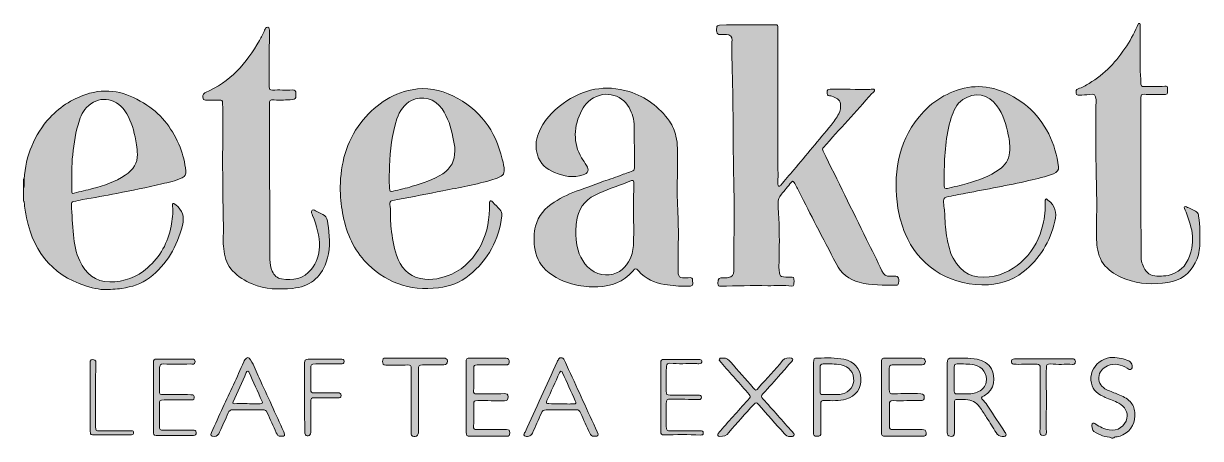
# Model space of a CAD drawing. Header units: millimetres. Extents: x 18 to 194, y 123 to 184.
import ezdxf

# ---------------------------------------------------------------- set-up
doc = ezdxf.new("R2010")
doc.units = ezdxf.units.MM
doc.header["$MEASUREMENT"] = 0
doc.layers.add('Layer 1', color=7, linetype='Continuous')

# ---------------------------------------------------------------- blocks, each defined once
blk = doc.blocks.new('block 3')
at = {"layer": 'Layer 1', "lineweight": 0}
for points, knots in [([(25.5, 157.91), (25.95, 158.01), (26.41, 158.12), (26.86, 158.21), (28.56, 158.51), (30.28, 158.77), (31.97, 159.13), (34.21, 159.61), (36.47, 159.98), (38.7, 160.54), (39.72, 160.8), (40.76, 160.99), (41.72, 161.45), (42.22, 161.69), (42.34, 161.95), (42.28, 162.5), (42.16, 163.71), (41.87, 164.87), (41.42, 166.01), (40.39, 168.61), (38.81, 170.78), (36.46, 172.32), (33.87, 174.03), (31.09, 174.96), (27.92, 174.07), (25.59, 173.41), (23.62, 172.19), (21.98, 170.43), (19.59, 167.86), (18.39, 164.76), (18.13, 161.28), (18.08, 160.8), (18.23, 160.31), (18.04, 159.85), (18.04, 159.85), (18.04, 157.99), (18.04, 157.99), (18.13, 157.96), (18.12, 157.88), (18.13, 157.82), (18.24, 157.04), (18.32, 156.25), (18.48, 155.48), (19.63, 150), (22.81, 146.44), (28.3, 145.05), (28.87, 144.91), (29.46, 144.79), (30.05, 144.79), (30.94, 144.79), (31.84, 144.81), (32.74, 144.95), (34.24, 145.17), (35.66, 145.62), (36.87, 146.55), (39.46, 148.54), (41, 151.18), (41.79, 154.36), (42.12, 155.72), (41.78, 156.61), (40.78, 157.41), (40.66, 157.5), (40.58, 157.7), (40.39, 157.6), (40.23, 157.52), (40.31, 157.34), (40.32, 157.21), (40.44, 156.2), (40.27, 155.2), (40.09, 154.23), (39.63, 151.79), (38.48, 149.69), (36.57, 148.03), (34.94, 146.61), (33.03, 145.91), (30.92, 145.92), (28.77, 145.93), (27.32, 147.15), (26.43, 149.05), (25.86, 150.27), (25.63, 151.6), (25.5, 152.93), (25.35, 154.45), (25.29, 155.97), (25.19, 157.48), (25.17, 157.71), (25.27, 157.86), (25.5, 157.91)], [0, 0, 0, 0, 1, 1, 1, 2, 2, 2, 3, 3, 3, 4, 4, 4, 5, 5, 5, 6, 6, 6, 7, 7, 7, 8, 8, 8, 9, 9, 9, 10, 10, 10, 11, 11, 11, 12, 12, 12, 13, 13, 13, 14, 14, 14, 15, 15, 15, 16, 16, 16, 17, 17, 17, 18, 18, 18, 19, 19, 19, 20, 20, 20, 21, 21, 21, 22, 22, 22, 23, 23, 23, 24, 24, 24, 25, 25, 25, 26, 26, 26, 27, 27, 27, 28, 28, 28, 29, 29, 29, 29]), ([(25.33, 164.26), (25.49, 165.99), (25.69, 167.71), (26.18, 169.38), (26.45, 170.3), (26.78, 171.2), (27.45, 171.93), (29.12, 173.75), (31.73, 173.53), (33.19, 171.45), (34, 170.29), (34.4, 168.95), (34.71, 167.58), (34.88, 166.8), (35.05, 166.01), (35.05, 164.93), (35.08, 163.74), (34.47, 162.64), (33.24, 161.84), (31.74, 160.87), (30.09, 160.28), (28.37, 159.85), (27.46, 159.62), (26.54, 159.42), (25.63, 159.17), (25.28, 159.07), (25.24, 159.21), (25.24, 159.48), (25.25, 161.08), (25.18, 162.67), (25.33, 164.26)], [0, 0, 0, 0, 1, 1, 1, 2, 2, 2, 3, 3, 3, 4, 4, 4, 5, 5, 5, 6, 6, 6, 7, 7, 7, 8, 8, 8, 9, 9, 9, 10, 10, 10, 10])]:
    blk.add_open_spline(points, degree=3, knots=knots, dxfattribs=at)
blk = doc.blocks.new('block 4')
at = {"layer": 'Layer 1', "lineweight": 0}
for points, knots in [([(118.01, 146.17), (118.01, 146.2), (118.01, 146.23), (118.01, 146.25), (117.99, 146.47), (117.89, 146.57), (117.65, 146.56), (117.27, 146.53), (116.89, 146.53), (116.51, 146.54), (116.12, 146.54), (115.92, 146.76), (115.88, 147.14), (115.86, 147.46), (115.84, 147.79), (115.84, 148.11), (115.85, 149.32), (115.85, 150.53), (115.88, 151.75), (115.96, 155.14), (115.61, 158.53), (115.74, 161.52), (115.74, 163.25), (115.74, 164.56), (115.74, 165.87), (115.74, 166.48), (115.66, 167.08), (115.53, 167.67), (115.36, 168.48), (115.04, 169.23), (114.56, 169.9), (113.03, 172.03), (111.01, 173.56), (108.53, 174.33), (104.97, 175.43), (101.65, 174.72), (98.65, 172.54), (97.04, 171.37), (95.69, 169.97), (94.97, 168.06), (94.58, 167.01), (94.48, 165.94), (94.82, 164.87), (95.23, 163.58), (96.18, 162.75), (97.4, 162.24), (98.77, 161.68), (100.18, 161.42), (101.65, 161.88), (102.41, 162.12), (102.59, 162.64), (102.16, 163.31), (101.92, 163.69), (101.67, 164.07), (101.43, 164.45), (100.77, 165.51), (100.47, 166.72), (100.48, 167.91), (100.48, 169.16), (100.86, 170.41), (101.46, 171.55), (101.71, 172.01), (102.01, 172.43), (102.4, 172.79), (104.51, 174.74), (107.42, 173.99), (108.52, 171.95), (108.99, 171.07), (109.28, 170.14), (109.29, 169.15), (109.31, 167.12), (109.31, 165.09), (109.32, 163.06), (109.32, 162.84), (109.36, 162.59), (109.08, 162.49), (108.45, 162.26), (107.81, 162.05), (107.18, 161.8), (106.25, 161.43), (105.29, 161.15), (104.36, 160.81), (103.27, 160.42), (102.21, 159.97), (101.11, 159.62), (99.76, 159.18), (98.51, 158.56), (97.31, 157.82), (95.94, 156.96), (94.95, 155.83), (94.53, 154.23), (94.27, 153.22), (94.28, 152.2), (94.39, 151.18), (94.54, 149.81), (95.09, 148.63), (96.1, 147.69), (97.35, 146.52), (98.88, 145.87), (100.51, 145.47), (101.59, 145.2), (102.71, 145.18), (103.83, 145.21), (105.89, 145.26), (107.68, 145.93), (109.06, 147.53), (109.47, 148.01), (109.5, 148.01), (109.93, 147.55), (111, 146.43), (112.28, 145.74), (113.82, 145.52), (114.95, 145.36), (116.06, 145.26), (117.19, 145.27), (118.07, 145.28), (118.07, 145.27), (118.01, 146.17)], [0, 0, 0, 0, 1, 1, 1, 2, 2, 2, 3, 3, 3, 4, 4, 4, 5, 5, 5, 6, 6, 6, 7, 7, 7, 8, 8, 8, 9, 9, 9, 10, 10, 10, 11, 11, 11, 12, 12, 12, 13, 13, 13, 14, 14, 14, 15, 15, 15, 16, 16, 16, 17, 17, 17, 18, 18, 18, 19, 19, 19, 20, 20, 20, 21, 21, 21, 22, 22, 22, 23, 23, 23, 24, 24, 24, 25, 25, 25, 26, 26, 26, 27, 27, 27, 28, 28, 28, 29, 29, 29, 30, 30, 30, 31, 31, 31, 32, 32, 32, 33, 33, 33, 34, 34, 34, 35, 35, 35, 36, 36, 36, 37, 37, 37, 38, 38, 38, 39, 39, 39, 39]), ([(109.22, 159.64), (109.08, 157.26), (109.26, 154.78), (109.2, 152.3), (109.18, 151.47), (109.16, 150.64), (108.87, 149.84), (108.39, 148.48), (107.52, 147.5), (106.12, 147.08), (104.69, 146.65), (102.92, 147.32), (101.92, 148.62), (100.96, 149.88), (100.63, 151.36), (100.58, 152.9), (100.56, 153.76), (100.61, 154.62), (100.78, 155.47), (101.16, 157.32), (102.35, 158.46), (104.04, 159.17), (105.64, 159.85), (107.27, 160.42), (108.89, 161.04), (109.15, 161.14), (109.22, 161.03), (109.22, 160.8), (109.22, 160.8), (109.22, 159.64), (109.22, 159.64)], [0, 0, 0, 0, 1, 1, 1, 2, 2, 2, 3, 3, 3, 4, 4, 4, 5, 5, 5, 6, 6, 6, 7, 7, 7, 8, 8, 8, 9, 9, 9, 10, 10, 10, 10])]:
    blk.add_open_spline(points, degree=3, knots=knots, dxfattribs=at)
blk = doc.blocks.new('block 5')
at = {"layer": 'Layer 1', "lineweight": 0}
for points, knots in [([(73.92, 158.22), (76.18, 158.62), (78.43, 159.09), (80.68, 159.52), (83.2, 160), (85.71, 160.47), (88.18, 161.19), (88.61, 161.32), (89.02, 161.51), (89.42, 161.72), (89.71, 161.88), (89.85, 162.12), (89.86, 162.47), (89.88, 163.09), (89.72, 163.67), (89.58, 164.26), (88.55, 168.51), (86.2, 171.74), (82.21, 173.67), (80.27, 174.6), (78.25, 175.04), (76.1, 174.61), (72.89, 173.97), (70.39, 172.2), (68.42, 169.65), (66.22, 166.8), (65.43, 163.48), (65.36, 160.12), (65.37, 158.69), (65.49, 157.44), (65.71, 156.21), (66.18, 153.57), (67.13, 151.12), (68.96, 149.12), (71.94, 145.87), (75.66, 144.52), (80.04, 145.05), (81.74, 145.26), (83.3, 145.83), (84.64, 146.92), (87.46, 149.22), (89.05, 152.21), (89.52, 155.8), (89.56, 156.17), (89.44, 156.47), (89.2, 156.73), (88.86, 157.09), (88.52, 157.44), (88.18, 157.8), (88.08, 157.91), (88, 158.09), (87.81, 158.01), (87.61, 157.92), (87.65, 157.74), (87.66, 157.57), (87.7, 155.44), (87.39, 153.38), (86.4, 151.47), (85.41, 149.56), (84.02, 148), (82.02, 147.1), (80.57, 146.45), (79.01, 146.08), (77.41, 146.41), (75.5, 146.81), (74.38, 148.14), (73.76, 149.93), (73.31, 151.21), (73.16, 152.56), (72.98, 153.9), (72.85, 154.87), (72.89, 155.84), (72.85, 156.81), (72.81, 157.91), (72.44, 157.97), (73.92, 158.22)], [0, 0, 0, 0, 1, 1, 1, 2, 2, 2, 3, 3, 3, 4, 4, 4, 5, 5, 5, 6, 6, 6, 7, 7, 7, 8, 8, 8, 9, 9, 9, 10, 10, 10, 11, 11, 11, 12, 12, 12, 13, 13, 13, 14, 14, 14, 15, 15, 15, 16, 16, 16, 17, 17, 17, 18, 18, 18, 19, 19, 19, 20, 20, 20, 21, 21, 21, 22, 22, 22, 23, 23, 23, 24, 24, 24, 25, 25, 25, 25]), ([(72.73, 159.89), (72.66, 160.99), (72.68, 162.1), (72.73, 163.2), (72.85, 165.59), (73.07, 167.96), (73.83, 170.25), (74.23, 171.44), (74.91, 172.41), (76.03, 173.02), (77.49, 173.82), (79.59, 173.26), (80.59, 171.75), (81.45, 170.45), (81.92, 169.02), (82.21, 167.51), (82.34, 166.86), (82.5, 166.2), (82.48, 165.48), (82.49, 164.05), (81.96, 162.89), (80.67, 162.07), (79.26, 161.17), (77.71, 160.65), (76.13, 160.19), (75.18, 159.91), (74.22, 159.66), (73.25, 159.47), (72.79, 159.38), (72.76, 159.41), (72.73, 159.89)], [0, 0, 0, 0, 1, 1, 1, 2, 2, 2, 3, 3, 3, 4, 4, 4, 5, 5, 5, 6, 6, 6, 7, 7, 7, 8, 8, 8, 9, 9, 9, 10, 10, 10, 10])]:
    blk.add_open_spline(points, degree=3, knots=knots, dxfattribs=at)
blk = doc.blocks.new('block 6')
at = {"layer": 'Layer 1', "lineweight": 0}
for points, knots in [([(155.91, 158.56), (156.87, 158.82), (157.86, 158.96), (158.83, 159.15), (161.98, 159.78), (165.14, 160.32), (168.27, 161.04), (169.51, 161.31), (170.73, 161.65), (171.93, 162.06), (172.46, 162.24), (172.76, 162.65), (172.69, 163.1), (172.44, 164.81), (172.01, 166.48), (171.23, 168.02), (169.57, 171.26), (167.01, 173.45), (163.55, 174.61), (162.09, 175.1), (160.59, 175.2), (159.12, 174.93), (156.18, 174.39), (153.74, 172.86), (151.85, 170.55), (148.57, 166.54), (147.98, 161.88), (148.68, 156.94), (148.86, 155.63), (149.28, 154.38), (149.78, 153.14), (151.62, 148.58), (156.03, 145.53), (161.24, 145.49), (161.25, 145.49), (161.32, 145.48), (161.39, 145.48), (163.61, 145.47), (165.66, 146.02), (167.42, 147.42), (169.89, 149.37), (171.41, 151.9), (172.14, 154.97), (172.46, 156.32), (172.2, 157.32), (171.1, 158.12), (171, 158.19), (170.92, 158.35), (170.79, 158.29), (170.65, 158.23), (170.69, 158.07), (170.7, 157.95), (170.77, 156.76), (170.61, 155.59), (170.35, 154.43), (169.5, 150.68), (166.58, 147.2), (162.31, 146.67), (159.94, 146.37), (158.23, 147.17), (156.93, 149.45), (156.41, 150.36), (156.27, 151.39), (156.04, 152.39), (155.78, 153.53), (155.75, 154.7), (155.7, 155.87), (155.67, 156.59), (155.52, 157.3), (155.52, 158.02), (155.53, 158.31), (155.6, 158.48), (155.91, 158.56)], [0, 0, 0, 0, 1, 1, 1, 2, 2, 2, 3, 3, 3, 4, 4, 4, 5, 5, 5, 6, 6, 6, 7, 7, 7, 8, 8, 8, 9, 9, 9, 10, 10, 10, 11, 11, 11, 12, 12, 12, 13, 13, 13, 14, 14, 14, 15, 15, 15, 16, 16, 16, 17, 17, 17, 18, 18, 18, 19, 19, 19, 20, 20, 20, 21, 21, 21, 22, 22, 22, 23, 23, 23, 24, 24, 24, 24]), ([(155.6, 162.12), (155.67, 164.91), (155.79, 167.7), (156.64, 170.39), (156.98, 171.46), (157.43, 172.47), (158.41, 173.14), (160.14, 174.34), (162.24, 173.96), (163.49, 172.21), (164.43, 170.91), (164.86, 169.41), (165.18, 167.87), (165.36, 167), (165.48, 166.13), (165.38, 165.23), (165.25, 164.13), (164.73, 163.31), (163.83, 162.69), (162.37, 161.68), (160.74, 161.09), (159.05, 160.61), (158.08, 160.33), (157.08, 160.13), (156.1, 159.88), (155.76, 159.79), (155.6, 159.89), (155.6, 160.26), (155.61, 160.88), (155.6, 161.5), (155.6, 162.12)], [0, 0, 0, 0, 1, 1, 1, 2, 2, 2, 3, 3, 3, 4, 4, 4, 5, 5, 5, 6, 6, 6, 7, 7, 7, 8, 8, 8, 9, 9, 9, 10, 10, 10, 10])]:
    blk.add_open_spline(points, degree=3, knots=knots, dxfattribs=at)
blk = doc.blocks.new('block 7')
at = {"layer": 'Layer 1', "lineweight": 0}
for points, knots in [([(164.66, 123.5), (163.85, 124.75), (163.03, 126), (162.21, 127.25), (161.98, 127.59), (161.74, 127.92), (161.46, 128.22), (161.08, 128.63), (161.07, 128.67), (161.58, 128.94), (163.21, 129.82), (163.31, 131.75), (162.66, 132.94), (162.2, 133.76), (161.42, 134.18), (160.51, 134.37), (159.31, 134.63), (158.1, 134.55), (156.89, 134.54), (156.13, 134.54), (156.07, 134.48), (156.07, 133.72), (156.07, 133.72), (156.07, 123.57), (156.07, 123.57), (156.07, 123.34), (156.04, 123.09), (156.3, 122.94), (156.77, 122.68), (157.14, 122.89), (157.15, 123.44), (157.16, 124.91), (157.15, 126.38), (157.15, 127.84), (157.15, 128.36), (157.18, 128.39), (157.71, 128.39), (158.08, 128.39), (158.44, 128.39), (158.81, 128.37), (159.66, 128.31), (160.4, 128.02), (160.89, 127.26), (161.24, 126.74), (161.61, 126.22), (161.95, 125.69), (162.43, 124.94), (162.89, 124.18), (163.37, 123.43), (163.58, 123.1), (163.86, 122.85), (164.29, 122.86), (164.48, 122.86), (164.69, 122.84), (164.8, 123.01), (164.93, 123.2), (164.76, 123.35), (164.66, 123.5)], [0, 0, 0, 0, 1, 1, 1, 2, 2, 2, 3, 3, 3, 4, 4, 4, 5, 5, 5, 6, 6, 6, 7, 7, 7, 8, 8, 8, 9, 9, 9, 10, 10, 10, 11, 11, 11, 12, 12, 12, 13, 13, 13, 14, 14, 14, 15, 15, 15, 16, 16, 16, 17, 17, 17, 18, 18, 18, 19, 19, 19, 19]), ([(160.75, 129.54), (160.15, 129.27), (159.51, 129.19), (158.86, 129.2), (158.4, 129.2), (157.96, 129.23), (157.5, 129.22), (157.21, 129.21), (157.1, 129.32), (157.11, 129.61), (157.12, 130.21), (157.11, 130.82), (157.11, 131.43), (157.11, 132.02), (157.12, 132.61), (157.11, 133.2), (157.1, 133.54), (157.21, 133.69), (157.56, 133.69), (158.41, 133.67), (159.25, 133.69), (160.08, 133.53), (161.36, 133.27), (162.1, 132.22), (161.88, 130.97), (161.76, 130.29), (161.36, 129.83), (160.75, 129.54)], [0, 0, 0, 0, 1, 1, 1, 2, 2, 2, 3, 3, 3, 4, 4, 4, 5, 5, 5, 6, 6, 6, 7, 7, 7, 8, 8, 8, 9, 9, 9, 9])]:
    blk.add_open_spline(points, degree=3, knots=knots, dxfattribs=at)
blk = doc.blocks.new('block 8')
at = {"layer": 'Layer 1', "lineweight": 0}
for points, knots in [([(103.77, 123.53), (102.34, 126.63), (100.92, 129.74), (99.49, 132.85), (99.27, 133.33), (99.06, 133.8), (98.83, 134.27), (98.74, 134.48), (98.58, 134.61), (98.34, 134.61), (98.11, 134.61), (98, 134.44), (97.91, 134.26), (97.87, 134.17), (97.83, 134.08), (97.79, 133.99), (96.18, 130.5), (94.57, 127.01), (92.97, 123.51), (92.9, 123.35), (92.7, 123.17), (92.88, 122.97), (93.05, 122.79), (93.3, 122.83), (93.52, 122.88), (93.78, 122.93), (93.97, 123.09), (94.09, 123.35), (94.53, 124.35), (94.99, 125.35), (95.42, 126.35), (95.56, 126.68), (95.76, 126.83), (96.12, 126.83), (97.62, 126.81), (99.12, 126.81), (100.61, 126.83), (100.96, 126.83), (101.14, 126.71), (101.28, 126.39), (101.72, 125.36), (102.18, 124.35), (102.65, 123.34), (102.77, 123.07), (102.93, 122.81), (103.31, 122.88), (103.95, 122.9), (104.01, 123), (103.77, 123.53)], [0, 0, 0, 0, 1, 1, 1, 2, 2, 2, 3, 3, 3, 4, 4, 4, 5, 5, 5, 6, 6, 6, 7, 7, 7, 8, 8, 8, 9, 9, 9, 10, 10, 10, 11, 11, 11, 12, 12, 12, 13, 13, 13, 14, 14, 14, 15, 15, 15, 16, 16, 16, 16]), ([(100.22, 127.73), (100.02, 127.75), (99.83, 127.7), (99.64, 127.69), (98.6, 127.78), (97.57, 127.72), (96.54, 127.75), (96.2, 127.76), (96.08, 127.84), (96.24, 128.2), (96.88, 129.58), (97.5, 130.96), (98.13, 132.35), (98.17, 132.45), (98.21, 132.58), (98.34, 132.59), (98.51, 132.6), (98.54, 132.45), (98.59, 132.34), (99.22, 130.94), (99.85, 129.54), (100.49, 128.15), (100.62, 127.86), (100.61, 127.69), (100.22, 127.73)], [0, 0, 0, 0, 1, 1, 1, 2, 2, 2, 3, 3, 3, 4, 4, 4, 5, 5, 5, 6, 6, 6, 7, 7, 7, 8, 8, 8, 8])]:
    blk.add_open_spline(points, degree=3, knots=knots, dxfattribs=at)
blk = doc.blocks.new('block 9')
at = {"layer": 'Layer 1', "lineweight": 0}
for points, knots in [([(56.93, 123.52), (55.71, 126.21), (54.49, 128.9), (53.25, 131.58), (52.83, 132.49), (52.49, 133.43), (51.97, 134.29), (51.71, 134.73), (51.41, 134.72), (51.12, 134.31), (51.05, 134.21), (50.99, 134.09), (50.94, 133.98), (49.96, 131.69), (48.86, 129.45), (47.82, 127.18), (47.25, 125.93), (46.68, 124.68), (46.12, 123.42), (45.94, 123), (46.04, 122.86), (46.51, 122.86), (46.97, 122.85), (47.18, 123.15), (47.34, 123.51), (47.77, 124.47), (48.2, 125.41), (48.62, 126.37), (48.76, 126.69), (48.97, 126.83), (49.33, 126.83), (50.81, 126.81), (52.29, 126.82), (53.77, 126.83), (54.11, 126.83), (54.32, 126.73), (54.46, 126.4), (54.89, 125.39), (55.35, 124.4), (55.81, 123.4), (55.95, 123.1), (56.1, 122.8), (56.51, 122.88), (57.13, 122.9), (57.18, 122.96), (56.93, 123.52)], [0, 0, 0, 0, 1, 1, 1, 2, 2, 2, 3, 3, 3, 4, 4, 4, 5, 5, 5, 6, 6, 6, 7, 7, 7, 8, 8, 8, 9, 9, 9, 10, 10, 10, 11, 11, 11, 12, 12, 12, 13, 13, 13, 14, 14, 14, 15, 15, 15, 15]), ([(53.4, 127.74), (53.12, 127.76), (52.84, 127.72), (52.56, 127.71), (51.56, 127.76), (50.56, 127.78), (49.56, 127.74), (49.32, 127.73), (49.27, 127.81), (49.36, 128.04), (50.02, 129.49), (50.67, 130.94), (51.33, 132.38), (51.37, 132.48), (51.41, 132.61), (51.56, 132.6), (51.68, 132.58), (51.7, 132.48), (51.74, 132.39), (52.38, 130.98), (53.02, 129.57), (53.66, 128.16), (53.79, 127.87), (53.77, 127.73), (53.4, 127.74)], [0, 0, 0, 0, 1, 1, 1, 2, 2, 2, 3, 3, 3, 4, 4, 4, 5, 5, 5, 6, 6, 6, 7, 7, 7, 8, 8, 8, 8])]:
    blk.add_open_spline(points, degree=3, knots=knots, dxfattribs=at)
blk = doc.blocks.new('block 10')
at = {"layer": 'Layer 1', "lineweight": 0}
for points, knots in [([(143.16, 131.52), (143.08, 133.01), (142.13, 134.08), (140.63, 134.37), (139.35, 134.62), (138.05, 134.59), (136.76, 134.55), (136.15, 134.52), (136.09, 134.48), (136.09, 133.86), (136.08, 132.14), (136.08, 130.42), (136.08, 128.7), (136.08, 126.95), (136.09, 125.2), (136.08, 123.45), (136.08, 123.07), (136.18, 122.87), (136.6, 122.88), (137.08, 122.9), (137.17, 122.97), (137.17, 123.45), (137.17, 124.84), (137.17, 126.24), (137.17, 127.64), (137.17, 128.19), (137.24, 128.24), (137.78, 128.22), (138.84, 128.19), (139.9, 128.12), (140.93, 128.43), (142.42, 128.87), (143.23, 130), (143.16, 131.52)], [0, 0, 0, 0, 1, 1, 1, 2, 2, 2, 3, 3, 3, 4, 4, 4, 5, 5, 5, 6, 6, 6, 7, 7, 7, 8, 8, 8, 9, 9, 9, 10, 10, 10, 11, 11, 11, 11]), ([(140.01, 129.13), (139.16, 129.07), (138.3, 129.1), (137.44, 129.1), (137.12, 129.1), (137.08, 129.3), (137.08, 129.55), (137.08, 129.55), (137.08, 131.41), (137.08, 131.41), (137.08, 132.01), (137.08, 132.62), (137.07, 133.22), (137.07, 133.52), (137.21, 133.67), (137.5, 133.67), (138.4, 133.68), (139.3, 133.71), (140.19, 133.54), (141.45, 133.3), (142.14, 132.4), (142.08, 131.09), (142.04, 130.16), (141.08, 129.2), (140.01, 129.13)], [0, 0, 0, 0, 1, 1, 1, 2, 2, 2, 3, 3, 3, 4, 4, 4, 5, 5, 5, 6, 6, 6, 7, 7, 7, 8, 8, 8, 8])]:
    blk.add_open_spline(points, degree=3, knots=knots, dxfattribs=at)
blk = doc.blocks.new('block 2')
at = {"layer": 'Layer 1'}
h = blk.add_hatch(color=4, dxfattribs=at)
h.dxf.hatch_style = 2
edge = h.paths.add_edge_path()
edge.add_spline(control_points=[(63.26, 148.86), (62.43, 146.48), (60.72, 145.19), (58.24, 144.96), (56.19, 144.77), (54.15, 144.79), (52.21, 145.61), (51.1, 146.08), (50.12, 146.73), (49.27, 147.56), (48.46, 148.35), (48.2, 149.4), (48.01, 150.46), (47.83, 151.49), (47.89, 152.53), (47.9, 153.58), (47.92, 155.02), (47.85, 156.45), (47.84, 157.89), (47.81, 160.6), (47.77, 163.31), (47.8, 166.01), (47.83, 168.21), (47.83, 170.41), (47.79, 172.61), (47.79, 172.96), (47.66, 173.08), (47.32, 173.07), (46.67, 173.05), (46.02, 173.06), (45.37, 173.07), (45.16, 173.07), (44.91, 173.02), (44.87, 173.32), (44.83, 173.61), (44.78, 173.92), (45.1, 174.11), (45.13, 174.13), (45.17, 174.15), (45.21, 174.17), (48.89, 175.74), (51.36, 178.55), (53.28, 181.95), (53.56, 182.45), (53.83, 182.96), (54.06, 183.49), (54.15, 183.69), (54.2, 184.01), (54.54, 183.92), (54.81, 183.84), (54.77, 183.55), (54.77, 183.34), (54.77, 181.31), (54.76, 179.28), (54.75, 177.25), (54.75, 176.51), (54.77, 175.78), (54.75, 175.04), (54.74, 174.68), (54.88, 174.55), (55.24, 174.56), (56.23, 174.58), (57.22, 174.55), (58.21, 174.57), (58.61, 174.58), (58.79, 174.43), (58.75, 174.03), (58.74, 173.92), (58.75, 173.8), (58.75, 173.69), (58.76, 173.33), (58.59, 173.16), (58.22, 173.14), (57.32, 173.07), (56.42, 173.04), (55.51, 173.08), (54.79, 173.1), (54.77, 173.09), (54.77, 172.38), (54.77, 172.38), (54.77, 166.24), (54.77, 166.24), (54.77, 166.24), (54.8, 166.24), (54.8, 166.24), (54.8, 164.17), (54.76, 162.09), (54.81, 160.02), (54.88, 156.44), (54.79, 152.86), (54.86, 149.27), (54.87, 148.66), (54.95, 148.07), (55.21, 147.51), (55.48, 146.91), (55.91, 146.47), (56.57, 146.36), (58.3, 146.09), (59.88, 146.36), (61.05, 147.8), (61.84, 148.77), (62.2, 149.91), (62.25, 151.16), (62.33, 152.81), (61.81, 154.33), (61.24, 155.84), (61.15, 156.08), (60.89, 156.37), (61.17, 156.61), (61.42, 156.82), (61.64, 156.52), (61.85, 156.43), (63.39, 155.74), (63.38, 155.73), (63.6, 154.04), (63.84, 152.29), (63.85, 150.55), (63.26, 148.86)], knot_values=[0, 0, 0, 0, 1, 1, 1, 2, 2, 2, 3, 3, 3, 4, 4, 4, 5, 5, 5, 6, 6, 6, 7, 7, 7, 8, 8, 8, 9, 9, 9, 10, 10, 10, 11, 11, 11, 12, 12, 12, 13, 13, 13, 14, 14, 14, 15, 15, 15, 16, 16, 16, 17, 17, 17, 18, 18, 18, 19, 19, 19, 20, 20, 20, 21, 21, 21, 22, 22, 22, 23, 23, 23, 24, 24, 24, 25, 25, 25, 26, 26, 26, 27, 27, 27, 28, 28, 28, 29, 29, 29, 30, 30, 30, 31, 31, 31, 32, 32, 32, 33, 33, 33, 34, 34, 34, 35, 35, 35, 36, 36, 36, 37, 37, 37, 38, 38, 38, 39, 39, 39, 39], degree=3, periodic=1)
h = blk.add_hatch(color=4, dxfattribs=at)
h.dxf.hatch_style = 2
edge = h.paths.add_edge_path()
edge.add_spline(control_points=[(148.77, 145.73), (148.74, 145.51), (148.62, 145.44), (148.43, 145.45), (146.58, 145.46), (144.72, 145.37), (142.92, 145.86), (141.37, 146.29), (140.18, 147.21), (139.44, 148.66), (138.47, 150.56), (137.5, 152.45), (136.5, 154.33), (135.63, 155.97), (134.81, 157.64), (133.97, 159.29), (133.71, 159.79), (133.43, 160.28), (133.17, 160.78), (133.01, 161.09), (132.86, 160.93), (132.73, 160.77), (132.25, 160.18), (131.79, 159.57), (131.28, 159), (130.92, 158.59), (130.8, 158.16), (130.79, 157.62), (130.78, 156.53), (130.91, 155.46), (130.94, 154.38), (131, 152.33), (130.97, 150.29), (130.91, 148.24), (130.91, 148.2), (130.91, 148.16), (130.91, 148.12), (131.01, 146.71), (130.91, 146.63), (132.45, 146.65), (133.17, 146.66), (133.17, 146.68), (133.17, 145.96), (133.17, 145.82), (133.16, 145.68), (133.14, 145.54), (133.13, 145.37), (133.04, 145.29), (132.86, 145.31), (131.65, 145.43), (130.44, 145.35), (129.23, 145.36), (126.89, 145.37), (124.54, 145.38), (122.21, 145.27), (121.9, 145.26), (121.78, 145.33), (121.8, 145.67), (121.87, 146.54), (121.86, 146.54), (122.71, 146.53), (122.92, 146.53), (123.14, 146.53), (123.34, 146.57), (123.91, 146.68), (124.15, 146.96), (124.15, 147.54), (124.17, 151.82), (124.27, 156.11), (124.17, 160.4), (124.07, 164.71), (124.08, 169.02), (124.03, 173.34), (124, 176.03), (123.87, 178.72), (123.88, 181.41), (123.88, 181.6), (123.88, 181.78), (123.9, 181.96), (123.94, 182.51), (123.61, 182.87), (123.06, 182.87), (122.75, 182.87), (122.44, 182.88), (122.13, 182.85), (121.82, 182.82), (121.69, 182.96), (121.62, 183.23), (121.57, 183.44), (121.59, 183.65), (121.61, 183.86), (121.64, 184.11), (121.78, 184.22), (122.04, 184.23), (124.81, 184.36), (127.59, 184.27), (130.37, 184.31), (130.73, 184.31), (130.74, 184.11), (130.74, 183.84), (130.74, 182.04), (130.74, 180.23), (130.74, 178.42), (130.74, 176.77), (130.7, 175.12), (130.75, 173.47), (130.81, 171.03), (130.7, 168.6), (130.74, 166.16), (130.77, 164.62), (130.76, 163.08), (130.78, 161.55), (130.79, 161.19), (130.68, 160.85), (130.76, 160.49), (130.79, 160.39), (130.73, 160.25), (130.87, 160.2), (131.02, 160.14), (131.1, 160.27), (131.18, 160.36), (131.83, 161.12), (132.49, 161.88), (133.13, 162.64), (135, 164.87), (136.86, 167.09), (138.72, 169.33), (139.16, 169.85), (139.52, 170.42), (139.85, 171.01), (140.11, 171.48), (140.18, 171.98), (140.11, 172.49), (139.99, 173.19), (139.4, 173.42), (138.83, 173.63), (138.72, 173.67), (138.61, 173.7), (138.49, 173.7), (138.09, 173.69), (138.1, 173.96), (138.1, 174.24), (138.1, 174.58), (138.27, 174.67), (138.58, 174.67), (140.56, 174.66), (142.53, 174.67), (144.5, 174.66), (144.75, 174.65), (145.11, 174.81), (145.21, 174.59), (145.32, 174.35), (144.95, 174.21), (144.78, 174.03), (142.39, 171.35), (139.99, 168.67), (137.58, 166), (137.41, 165.81), (137.41, 165.66), (137.52, 165.44), (139.69, 161.05), (141.84, 156.64), (144.01, 152.25), (144.78, 150.69), (145.59, 149.14), (146.31, 147.55), (146.55, 147), (146.96, 146.71), (147.58, 146.78), (147.67, 146.79), (147.75, 146.8), (147.84, 146.8), (148.73, 146.83), (148.9, 146.63), (148.77, 145.73)], knot_values=[0, 0, 0, 0, 1, 1, 1, 2, 2, 2, 3, 3, 3, 4, 4, 4, 5, 5, 5, 6, 6, 6, 7, 7, 7, 8, 8, 8, 9, 9, 9, 10, 10, 10, 11, 11, 11, 12, 12, 12, 13, 13, 13, 14, 14, 14, 15, 15, 15, 16, 16, 16, 17, 17, 17, 18, 18, 18, 19, 19, 19, 20, 20, 20, 21, 21, 21, 22, 22, 22, 23, 23, 23, 24, 24, 24, 25, 25, 25, 26, 26, 26, 27, 27, 27, 28, 28, 28, 29, 29, 29, 30, 30, 30, 31, 31, 31, 32, 32, 32, 33, 33, 33, 34, 34, 34, 35, 35, 35, 36, 36, 36, 37, 37, 37, 38, 38, 38, 39, 39, 39, 40, 40, 40, 41, 41, 41, 42, 42, 42, 43, 43, 43, 44, 44, 44, 45, 45, 45, 46, 46, 46, 47, 47, 47, 48, 48, 48, 49, 49, 49, 50, 50, 50, 51, 51, 51, 52, 52, 52, 53, 53, 53, 54, 54, 54, 55, 55, 55, 56, 56, 56, 57, 57, 57, 58, 58, 58, 58], degree=3, periodic=1)
h = blk.add_hatch(color=4, dxfattribs=at)
h.dxf.hatch_style = 2
edge = h.paths.add_edge_path()
edge.add_spline(control_points=[(193.78, 151.27), (193.76, 150.38), (193.53, 149.55), (193.12, 148.76), (192.26, 147.09), (190.89, 146.1), (189.04, 145.82), (186.91, 145.51), (184.8, 145.57), (182.75, 146.31), (181.7, 146.69), (180.76, 147.25), (179.94, 148.01), (179.05, 148.83), (178.66, 149.91), (178.48, 151.08), (178.33, 152.08), (178.34, 153.09), (178.36, 154.11), (178.4, 156.31), (178.41, 158.51), (178.36, 160.7), (178.3, 163.02), (178.22, 165.33), (178.26, 167.64), (178.29, 169.36), (178.27, 171.08), (178.29, 172.8), (178.29, 172.9), (178.29, 173), (178.29, 173.1), (178.26, 173.86), (178.07, 174.03), (177.32, 173.89), (176.82, 173.8), (176.31, 173.83), (175.8, 173.8), (175.59, 173.79), (175.36, 173.77), (175.33, 174.09), (175.31, 174.35), (175.27, 174.62), (175.63, 174.74), (176.2, 174.94), (176.73, 175.24), (177.25, 175.55), (179.61, 176.94), (181.41, 178.89), (182.88, 181.18), (183.56, 182.23), (184.16, 183.32), (184.65, 184.48), (184.65, 184.48), (184.82, 184.48), (184.82, 184.48), (184.9, 184.29), (184.89, 184.1), (184.89, 183.9), (184.89, 181.87), (184.91, 179.84), (184.89, 177.81), (184.88, 177.02), (185.02, 176.23), (185.01, 175.44), (185, 175.2), (185.14, 175.08), (185.38, 175.09), (186.43, 175.12), (187.49, 175.02), (188.55, 175.14), (188.88, 175.18), (189, 175.07), (188.99, 174.73), (188.97, 173.8), (189.08, 173.92), (188.18, 173.91), (187.27, 173.91), (186.37, 173.9), (185.47, 173.92), (185.14, 173.92), (184.99, 173.81), (185, 173.47), (185.01, 173.01), (185, 172.55), (185, 172.08), (185, 166.08), (185, 160.09), (185.01, 154.1), (185.01, 152.74), (185.09, 151.39), (185.02, 150.04), (184.98, 149.37), (185.11, 148.69), (185.42, 148.07), (185.83, 147.27), (186.45, 146.82), (187.4, 146.79), (188.3, 146.76), (189.17, 146.83), (190, 147.21), (191.6, 147.94), (192.27, 149.33), (192.6, 150.94), (192.85, 152.16), (192.73, 153.37), (192.35, 154.56), (192.09, 155.35), (191.85, 156.14), (191.49, 156.89), (191.45, 156.98), (191.45, 157.05), (191.52, 157.12), (191.6, 157.2), (191.69, 157.2), (191.79, 157.15), (192.3, 156.89), (192.82, 156.63), (193.33, 156.37), (193.58, 156.23), (193.57, 155.97), (193.62, 155.74), (193.9, 154.26), (193.83, 152.76), (193.78, 151.27)], knot_values=[0, 0, 0, 0, 1, 1, 1, 2, 2, 2, 3, 3, 3, 4, 4, 4, 5, 5, 5, 6, 6, 6, 7, 7, 7, 8, 8, 8, 9, 9, 9, 10, 10, 10, 11, 11, 11, 12, 12, 12, 13, 13, 13, 14, 14, 14, 15, 15, 15, 16, 16, 16, 17, 17, 17, 18, 18, 18, 19, 19, 19, 20, 20, 20, 21, 21, 21, 22, 22, 22, 23, 23, 23, 24, 24, 24, 25, 25, 25, 26, 26, 26, 27, 27, 27, 28, 28, 28, 29, 29, 29, 30, 30, 30, 31, 31, 31, 32, 32, 32, 33, 33, 33, 34, 34, 34, 35, 35, 35, 36, 36, 36, 37, 37, 37, 38, 38, 38, 39, 39, 39, 40, 40, 40, 41, 41, 41, 41], degree=3, periodic=1)
h = blk.add_hatch(color=4, dxfattribs=at)
h.dxf.hatch_style = 2
edge = h.paths.add_edge_path()
edge.add_spline(control_points=[(25.5, 157.91), (25.95, 158.01), (26.41, 158.12), (26.86, 158.21), (28.56, 158.51), (30.28, 158.77), (31.97, 159.13), (34.21, 159.61), (36.47, 159.98), (38.7, 160.54), (39.72, 160.8), (40.76, 160.99), (41.72, 161.45), (42.22, 161.69), (42.34, 161.95), (42.28, 162.5), (42.16, 163.71), (41.87, 164.87), (41.42, 166.01), (40.39, 168.61), (38.81, 170.78), (36.46, 172.32), (33.87, 174.03), (31.09, 174.96), (27.92, 174.07), (25.59, 173.41), (23.62, 172.19), (21.98, 170.43), (19.59, 167.86), (18.39, 164.76), (18.13, 161.28), (18.08, 160.8), (18.23, 160.31), (18.04, 159.85), (18.04, 159.85), (18.04, 157.99), (18.04, 157.99), (18.13, 157.96), (18.12, 157.88), (18.13, 157.82), (18.24, 157.04), (18.32, 156.25), (18.48, 155.48), (19.63, 150), (22.81, 146.44), (28.3, 145.05), (28.87, 144.91), (29.46, 144.79), (30.05, 144.79), (30.94, 144.79), (31.84, 144.81), (32.74, 144.95), (34.24, 145.17), (35.66, 145.62), (36.87, 146.55), (39.46, 148.54), (41, 151.18), (41.79, 154.36), (42.12, 155.72), (41.78, 156.61), (40.78, 157.41), (40.66, 157.5), (40.58, 157.7), (40.39, 157.6), (40.23, 157.52), (40.31, 157.34), (40.32, 157.21), (40.44, 156.2), (40.27, 155.2), (40.09, 154.23), (39.63, 151.79), (38.48, 149.69), (36.57, 148.03), (34.94, 146.61), (33.03, 145.91), (30.92, 145.92), (28.77, 145.93), (27.32, 147.15), (26.43, 149.05), (25.86, 150.27), (25.63, 151.6), (25.5, 152.93), (25.35, 154.45), (25.29, 155.97), (25.19, 157.48), (25.17, 157.71), (25.27, 157.86), (25.5, 157.91)], knot_values=[0, 0, 0, 0, 1, 1, 1, 2, 2, 2, 3, 3, 3, 4, 4, 4, 5, 5, 5, 6, 6, 6, 7, 7, 7, 8, 8, 8, 9, 9, 9, 10, 10, 10, 11, 11, 11, 12, 12, 12, 13, 13, 13, 14, 14, 14, 15, 15, 15, 16, 16, 16, 17, 17, 17, 18, 18, 18, 19, 19, 19, 20, 20, 20, 21, 21, 21, 22, 22, 22, 23, 23, 23, 24, 24, 24, 25, 25, 25, 26, 26, 26, 27, 27, 27, 28, 28, 28, 29, 29, 29, 29], degree=3, periodic=1)
edge = h.paths.add_edge_path()
edge.add_spline(control_points=[(25.33, 164.26), (25.49, 165.99), (25.69, 167.71), (26.18, 169.38), (26.45, 170.3), (26.78, 171.2), (27.45, 171.93), (29.12, 173.75), (31.73, 173.53), (33.19, 171.45), (34, 170.29), (34.4, 168.95), (34.71, 167.58), (34.88, 166.8), (35.05, 166.01), (35.05, 164.93), (35.08, 163.74), (34.47, 162.64), (33.24, 161.84), (31.74, 160.87), (30.09, 160.28), (28.37, 159.85), (27.46, 159.62), (26.54, 159.42), (25.63, 159.17), (25.28, 159.07), (25.24, 159.21), (25.24, 159.48), (25.25, 161.08), (25.18, 162.67), (25.33, 164.26)], knot_values=[0, 0, 0, 0, 1, 1, 1, 2, 2, 2, 3, 3, 3, 4, 4, 4, 5, 5, 5, 6, 6, 6, 7, 7, 7, 8, 8, 8, 9, 9, 9, 10, 10, 10, 10], degree=3, periodic=1)
h = blk.add_hatch(color=4, dxfattribs=at)
h.dxf.hatch_style = 2
edge = h.paths.add_edge_path()
edge.add_spline(control_points=[(73.92, 158.22), (76.18, 158.62), (78.43, 159.09), (80.68, 159.52), (83.2, 160), (85.71, 160.47), (88.18, 161.19), (88.61, 161.32), (89.02, 161.51), (89.42, 161.72), (89.71, 161.88), (89.85, 162.12), (89.86, 162.47), (89.88, 163.09), (89.72, 163.67), (89.58, 164.26), (88.55, 168.51), (86.2, 171.74), (82.21, 173.67), (80.27, 174.6), (78.25, 175.04), (76.1, 174.61), (72.89, 173.97), (70.39, 172.2), (68.42, 169.65), (66.22, 166.8), (65.43, 163.48), (65.36, 160.12), (65.37, 158.69), (65.49, 157.44), (65.71, 156.21), (66.18, 153.57), (67.13, 151.12), (68.96, 149.12), (71.94, 145.87), (75.66, 144.52), (80.04, 145.05), (81.74, 145.26), (83.3, 145.83), (84.64, 146.92), (87.46, 149.22), (89.05, 152.21), (89.52, 155.8), (89.56, 156.17), (89.44, 156.47), (89.2, 156.73), (88.86, 157.09), (88.52, 157.44), (88.18, 157.8), (88.08, 157.91), (88, 158.09), (87.81, 158.01), (87.61, 157.92), (87.65, 157.74), (87.66, 157.57), (87.7, 155.44), (87.39, 153.38), (86.4, 151.47), (85.41, 149.56), (84.02, 148), (82.02, 147.1), (80.57, 146.45), (79.01, 146.08), (77.41, 146.41), (75.5, 146.81), (74.38, 148.14), (73.76, 149.93), (73.31, 151.21), (73.16, 152.56), (72.98, 153.9), (72.85, 154.87), (72.89, 155.84), (72.85, 156.81), (72.81, 157.91), (72.44, 157.97), (73.92, 158.22)], knot_values=[0, 0, 0, 0, 1, 1, 1, 2, 2, 2, 3, 3, 3, 4, 4, 4, 5, 5, 5, 6, 6, 6, 7, 7, 7, 8, 8, 8, 9, 9, 9, 10, 10, 10, 11, 11, 11, 12, 12, 12, 13, 13, 13, 14, 14, 14, 15, 15, 15, 16, 16, 16, 17, 17, 17, 18, 18, 18, 19, 19, 19, 20, 20, 20, 21, 21, 21, 22, 22, 22, 23, 23, 23, 24, 24, 24, 25, 25, 25, 25], degree=3, periodic=1)
edge = h.paths.add_edge_path()
edge.add_spline(control_points=[(72.73, 159.89), (72.66, 160.99), (72.68, 162.1), (72.73, 163.2), (72.85, 165.59), (73.07, 167.96), (73.83, 170.25), (74.23, 171.44), (74.91, 172.41), (76.03, 173.02), (77.49, 173.82), (79.59, 173.26), (80.59, 171.75), (81.45, 170.45), (81.92, 169.02), (82.21, 167.51), (82.34, 166.86), (82.5, 166.2), (82.48, 165.48), (82.49, 164.05), (81.96, 162.89), (80.67, 162.07), (79.26, 161.17), (77.71, 160.65), (76.13, 160.19), (75.18, 159.91), (74.22, 159.66), (73.25, 159.47), (72.79, 159.38), (72.76, 159.41), (72.73, 159.89)], knot_values=[0, 0, 0, 0, 1, 1, 1, 2, 2, 2, 3, 3, 3, 4, 4, 4, 5, 5, 5, 6, 6, 6, 7, 7, 7, 8, 8, 8, 9, 9, 9, 10, 10, 10, 10], degree=3, periodic=1)
h = blk.add_hatch(color=4, dxfattribs=at)
h.dxf.hatch_style = 2
edge = h.paths.add_edge_path()
edge.add_spline(control_points=[(118.01, 146.17), (118.01, 146.2), (118.01, 146.23), (118.01, 146.25), (117.99, 146.47), (117.89, 146.57), (117.65, 146.56), (117.27, 146.53), (116.89, 146.53), (116.51, 146.54), (116.12, 146.54), (115.92, 146.76), (115.88, 147.14), (115.86, 147.46), (115.84, 147.79), (115.84, 148.11), (115.85, 149.32), (115.85, 150.53), (115.88, 151.75), (115.96, 155.14), (115.61, 158.53), (115.74, 161.52), (115.74, 163.25), (115.74, 164.56), (115.74, 165.87), (115.74, 166.48), (115.66, 167.08), (115.53, 167.67), (115.36, 168.48), (115.04, 169.23), (114.56, 169.9), (113.03, 172.03), (111.01, 173.56), (108.53, 174.33), (104.97, 175.43), (101.65, 174.72), (98.65, 172.54), (97.04, 171.37), (95.69, 169.97), (94.97, 168.06), (94.58, 167.01), (94.48, 165.94), (94.82, 164.87), (95.23, 163.58), (96.18, 162.75), (97.4, 162.24), (98.77, 161.68), (100.18, 161.42), (101.65, 161.88), (102.41, 162.12), (102.59, 162.64), (102.16, 163.31), (101.92, 163.69), (101.67, 164.07), (101.43, 164.45), (100.77, 165.51), (100.47, 166.72), (100.48, 167.91), (100.48, 169.16), (100.86, 170.41), (101.46, 171.55), (101.71, 172.01), (102.01, 172.43), (102.4, 172.79), (104.51, 174.74), (107.42, 173.99), (108.52, 171.95), (108.99, 171.07), (109.28, 170.14), (109.29, 169.15), (109.31, 167.12), (109.31, 165.09), (109.32, 163.06), (109.32, 162.84), (109.36, 162.59), (109.08, 162.49), (108.45, 162.26), (107.81, 162.05), (107.18, 161.8), (106.25, 161.43), (105.29, 161.15), (104.36, 160.81), (103.27, 160.42), (102.21, 159.97), (101.11, 159.62), (99.76, 159.18), (98.51, 158.56), (97.31, 157.82), (95.94, 156.96), (94.95, 155.83), (94.53, 154.23), (94.27, 153.22), (94.28, 152.2), (94.39, 151.18), (94.54, 149.81), (95.09, 148.63), (96.1, 147.69), (97.35, 146.52), (98.88, 145.87), (100.51, 145.47), (101.59, 145.2), (102.71, 145.18), (103.83, 145.21), (105.89, 145.26), (107.68, 145.93), (109.06, 147.53), (109.47, 148.01), (109.5, 148.01), (109.93, 147.55), (111, 146.43), (112.28, 145.74), (113.82, 145.52), (114.95, 145.36), (116.06, 145.26), (117.19, 145.27), (118.07, 145.28), (118.07, 145.27), (118.01, 146.17)], knot_values=[0, 0, 0, 0, 1, 1, 1, 2, 2, 2, 3, 3, 3, 4, 4, 4, 5, 5, 5, 6, 6, 6, 7, 7, 7, 8, 8, 8, 9, 9, 9, 10, 10, 10, 11, 11, 11, 12, 12, 12, 13, 13, 13, 14, 14, 14, 15, 15, 15, 16, 16, 16, 17, 17, 17, 18, 18, 18, 19, 19, 19, 20, 20, 20, 21, 21, 21, 22, 22, 22, 23, 23, 23, 24, 24, 24, 25, 25, 25, 26, 26, 26, 27, 27, 27, 28, 28, 28, 29, 29, 29, 30, 30, 30, 31, 31, 31, 32, 32, 32, 33, 33, 33, 34, 34, 34, 35, 35, 35, 36, 36, 36, 37, 37, 37, 38, 38, 38, 39, 39, 39, 39], degree=3, periodic=1)
edge = h.paths.add_edge_path()
edge.add_spline(control_points=[(109.22, 159.64), (109.08, 157.26), (109.26, 154.78), (109.2, 152.3), (109.18, 151.47), (109.16, 150.64), (108.87, 149.84), (108.39, 148.48), (107.52, 147.5), (106.12, 147.08), (104.69, 146.65), (102.92, 147.32), (101.92, 148.62), (100.96, 149.88), (100.63, 151.36), (100.58, 152.9), (100.56, 153.76), (100.61, 154.62), (100.78, 155.47), (101.16, 157.32), (102.35, 158.46), (104.04, 159.17), (105.64, 159.85), (107.27, 160.42), (108.89, 161.04), (109.15, 161.14), (109.22, 161.03), (109.22, 160.8), (109.22, 160.8), (109.22, 159.64), (109.22, 159.64)], knot_values=[0, 0, 0, 0, 1, 1, 1, 2, 2, 2, 3, 3, 3, 4, 4, 4, 5, 5, 5, 6, 6, 6, 7, 7, 7, 8, 8, 8, 9, 9, 9, 10, 10, 10, 10], degree=3, periodic=1)
h = blk.add_hatch(color=4, dxfattribs=at)
h.dxf.hatch_style = 2
edge = h.paths.add_edge_path()
edge.add_spline(control_points=[(155.91, 158.56), (156.87, 158.82), (157.86, 158.96), (158.83, 159.15), (161.98, 159.78), (165.14, 160.32), (168.27, 161.04), (169.51, 161.31), (170.73, 161.65), (171.93, 162.06), (172.46, 162.24), (172.76, 162.65), (172.69, 163.1), (172.44, 164.81), (172.01, 166.48), (171.23, 168.02), (169.57, 171.26), (167.01, 173.45), (163.55, 174.61), (162.09, 175.1), (160.59, 175.2), (159.12, 174.93), (156.18, 174.39), (153.74, 172.86), (151.85, 170.55), (148.57, 166.54), (147.98, 161.88), (148.68, 156.94), (148.86, 155.63), (149.28, 154.38), (149.78, 153.14), (151.62, 148.58), (156.03, 145.53), (161.24, 145.49), (161.25, 145.49), (161.32, 145.48), (161.39, 145.48), (163.61, 145.47), (165.66, 146.02), (167.42, 147.42), (169.89, 149.37), (171.41, 151.9), (172.14, 154.97), (172.46, 156.32), (172.2, 157.32), (171.1, 158.12), (171, 158.19), (170.92, 158.35), (170.79, 158.29), (170.65, 158.23), (170.69, 158.07), (170.7, 157.95), (170.77, 156.76), (170.61, 155.59), (170.35, 154.43), (169.5, 150.68), (166.58, 147.2), (162.31, 146.67), (159.94, 146.37), (158.23, 147.17), (156.93, 149.45), (156.41, 150.36), (156.27, 151.39), (156.04, 152.39), (155.78, 153.53), (155.75, 154.7), (155.7, 155.87), (155.67, 156.59), (155.52, 157.3), (155.52, 158.02), (155.53, 158.31), (155.6, 158.48), (155.91, 158.56)], knot_values=[0, 0, 0, 0, 1, 1, 1, 2, 2, 2, 3, 3, 3, 4, 4, 4, 5, 5, 5, 6, 6, 6, 7, 7, 7, 8, 8, 8, 9, 9, 9, 10, 10, 10, 11, 11, 11, 12, 12, 12, 13, 13, 13, 14, 14, 14, 15, 15, 15, 16, 16, 16, 17, 17, 17, 18, 18, 18, 19, 19, 19, 20, 20, 20, 21, 21, 21, 22, 22, 22, 23, 23, 23, 24, 24, 24, 24], degree=3, periodic=1)
edge = h.paths.add_edge_path()
edge.add_spline(control_points=[(155.6, 162.12), (155.67, 164.91), (155.79, 167.7), (156.64, 170.39), (156.98, 171.46), (157.43, 172.47), (158.41, 173.14), (160.14, 174.34), (162.24, 173.96), (163.49, 172.21), (164.43, 170.91), (164.86, 169.41), (165.18, 167.87), (165.36, 167), (165.48, 166.13), (165.38, 165.23), (165.25, 164.13), (164.73, 163.31), (163.83, 162.69), (162.37, 161.68), (160.74, 161.09), (159.05, 160.61), (158.08, 160.33), (157.08, 160.13), (156.1, 159.88), (155.76, 159.79), (155.6, 159.89), (155.6, 160.26), (155.61, 160.88), (155.6, 161.5), (155.6, 162.12)], knot_values=[0, 0, 0, 0, 1, 1, 1, 2, 2, 2, 3, 3, 3, 4, 4, 4, 5, 5, 5, 6, 6, 6, 7, 7, 7, 8, 8, 8, 9, 9, 9, 10, 10, 10, 10], degree=3, periodic=1)
h = blk.add_hatch(color=4, dxfattribs=at)
h.dxf.hatch_style = 2
edge = h.paths.add_edge_path()
edge.add_spline(control_points=[(18.04, 159.85), (18.04, 159.85), (18.04, 161.29), (18.04, 161.29), (18.07, 161.28), (18.1, 161.28), (18.13, 161.28), (18.08, 160.8), (18.23, 160.31), (18.04, 159.85)], knot_values=[0, 0, 0, 0, 1, 1, 1, 2, 2, 2, 3, 3, 3, 3], degree=3, periodic=1)
h = blk.add_hatch(color=4, dxfattribs=at)
h.dxf.hatch_style = 2
edge = h.paths.add_edge_path()
edge.add_spline(control_points=[(34.48, 123.42), (34.48, 123.2), (34.38, 123.11), (34.17, 123.11), (34.17, 123.11), (28.37, 123.11), (28.37, 123.11), (28.02, 123.11), (28.02, 123.35), (28.02, 123.6), (28.02, 123.6), (28.02, 128.72), (28.02, 128.72), (28.02, 130.35), (28.01, 131.99), (28.02, 133.63), (28.02, 133.92), (27.87, 134.35), (28.41, 134.34), (28.93, 134.32), (28.86, 133.91), (28.85, 133.59), (28.78, 131.3), (28.82, 129.02), (28.81, 126.74), (28.8, 125.92), (28.8, 125.1), (28.81, 124.28), (28.81, 123.73), (28.87, 123.68), (29.42, 123.68), (31, 123.68), (32.58, 123.68), (34.16, 123.69), (34.38, 123.7), (34.47, 123.62), (34.48, 123.42)], knot_values=[0, 0, 0, 0, 1, 1, 1, 2, 2, 2, 3, 3, 3, 4, 4, 4, 5, 5, 5, 6, 6, 6, 7, 7, 7, 8, 8, 8, 9, 9, 9, 10, 10, 10, 11, 11, 11, 12, 12, 12, 12], degree=3, periodic=1)
h = blk.add_hatch(color=4, dxfattribs=at)
h.dxf.hatch_style = 2
edge = h.paths.add_edge_path()
edge.add_spline(control_points=[(43.83, 123.42), (43.84, 123.15), (43.73, 123), (43.44, 123), (41.58, 123), (39.72, 123), (37.86, 123), (37.45, 123), (37.46, 123.26), (37.46, 123.55), (37.46, 123.55), (37.46, 133.82), (37.46, 133.82), (37.46, 134.36), (37.51, 134.4), (38.04, 134.39), (39.67, 134.36), (41.31, 134.36), (42.94, 134.39), (43.23, 134.39), (43.68, 134.52), (43.68, 134.02), (43.67, 133.54), (43.24, 133.67), (42.96, 133.67), (41.62, 133.66), (40.28, 133.65), (38.94, 133.67), (38.52, 133.68), (38.36, 133.51), (38.36, 133.1), (38.36, 131.96), (38.34, 130.82), (38.35, 129.67), (38.35, 129.12), (38.4, 129.1), (38.97, 129.1), (40.33, 129.09), (41.68, 129.1), (43.04, 129.09), (43.24, 129.09), (43.47, 129.12), (43.54, 128.83), (43.62, 128.49), (43.49, 128.31), (43.11, 128.31), (41.75, 128.3), (40.4, 128.31), (39.05, 128.31), (38.4, 128.31), (38.36, 128.27), (38.36, 127.65), (38.36, 126.56), (38.36, 125.48), (38.36, 124.39), (38.36, 123.85), (38.44, 123.78), (38.97, 123.78), (40.42, 123.78), (41.88, 123.78), (43.33, 123.78), (43.59, 123.78), (43.82, 123.76), (43.83, 123.42)], knot_values=[0, 0, 0, 0, 1, 1, 1, 2, 2, 2, 3, 3, 3, 4, 4, 4, 5, 5, 5, 6, 6, 6, 7, 7, 7, 8, 8, 8, 9, 9, 9, 10, 10, 10, 11, 11, 11, 12, 12, 12, 13, 13, 13, 14, 14, 14, 15, 15, 15, 16, 16, 16, 17, 17, 17, 18, 18, 18, 19, 19, 19, 20, 20, 20, 21, 21, 21, 21], degree=3, periodic=1)
h = blk.add_hatch(color=4, dxfattribs=at)
h.dxf.hatch_style = 2
edge = h.paths.add_edge_path()
edge.add_spline(control_points=[(56.93, 123.52), (55.71, 126.21), (54.49, 128.9), (53.25, 131.58), (52.83, 132.49), (52.49, 133.43), (51.97, 134.29), (51.71, 134.73), (51.41, 134.72), (51.12, 134.31), (51.05, 134.21), (50.99, 134.09), (50.94, 133.98), (49.96, 131.69), (48.86, 129.45), (47.82, 127.18), (47.25, 125.93), (46.68, 124.68), (46.12, 123.42), (45.94, 123), (46.04, 122.86), (46.51, 122.86), (46.97, 122.85), (47.18, 123.15), (47.34, 123.51), (47.77, 124.47), (48.2, 125.41), (48.62, 126.37), (48.76, 126.69), (48.97, 126.83), (49.33, 126.83), (50.81, 126.81), (52.29, 126.82), (53.77, 126.83), (54.11, 126.83), (54.32, 126.73), (54.46, 126.4), (54.89, 125.39), (55.35, 124.4), (55.81, 123.4), (55.95, 123.1), (56.1, 122.8), (56.51, 122.88), (57.13, 122.9), (57.18, 122.96), (56.93, 123.52)], knot_values=[0, 0, 0, 0, 1, 1, 1, 2, 2, 2, 3, 3, 3, 4, 4, 4, 5, 5, 5, 6, 6, 6, 7, 7, 7, 8, 8, 8, 9, 9, 9, 10, 10, 10, 11, 11, 11, 12, 12, 12, 13, 13, 13, 14, 14, 14, 15, 15, 15, 15], degree=3, periodic=1)
edge = h.paths.add_edge_path()
edge.add_spline(control_points=[(53.4, 127.74), (53.12, 127.76), (52.84, 127.72), (52.56, 127.71), (51.56, 127.76), (50.56, 127.78), (49.56, 127.74), (49.32, 127.73), (49.27, 127.81), (49.36, 128.04), (50.02, 129.49), (50.67, 130.94), (51.33, 132.38), (51.37, 132.48), (51.41, 132.61), (51.56, 132.6), (51.68, 132.58), (51.7, 132.48), (51.74, 132.39), (52.38, 130.98), (53.02, 129.57), (53.66, 128.16), (53.79, 127.87), (53.77, 127.73), (53.4, 127.74)], knot_values=[0, 0, 0, 0, 1, 1, 1, 2, 2, 2, 3, 3, 3, 4, 4, 4, 5, 5, 5, 6, 6, 6, 7, 7, 7, 8, 8, 8, 8], degree=3, periodic=1)
h = blk.add_hatch(color=4, dxfattribs=at)
h.dxf.hatch_style = 2
edge = h.paths.add_edge_path()
edge.add_spline(control_points=[(65.94, 134.07), (65.95, 133.73), (65.72, 133.66), (65.43, 133.68), (65.35, 133.69), (65.26, 133.68), (65.18, 133.68), (65.18, 133.68), (61.7, 133.68), (61.7, 133.68), (61, 133.68), (60.95, 133.63), (60.95, 132.94), (60.96, 131.91), (60.97, 130.88), (60.96, 129.86), (60.96, 129.49), (61.07, 129.35), (61.45, 129.36), (62.55, 129.38), (63.65, 129.37), (64.75, 129.37), (64.83, 129.37), (64.92, 129.36), (65, 129.37), (65.28, 129.37), (65.49, 129.26), (65.49, 128.97), (65.49, 128.67), (65.26, 128.62), (65.01, 128.63), (65.01, 128.63), (62.56, 128.63), (62.56, 128.63), (62.21, 128.63), (61.85, 128.61), (61.5, 128.63), (61.09, 128.66), (60.96, 128.48), (60.96, 128.08), (60.97, 126.62), (60.97, 125.15), (60.96, 123.68), (60.96, 123.53), (60.98, 123.37), (60.91, 123.23), (60.8, 123.03), (60.64, 122.94), (60.42, 122.97), (60.21, 122.99), (60.1, 123.12), (60.09, 123.33), (60.08, 123.87), (60.05, 124.4), (60.05, 124.94), (60.04, 126.22), (60.04, 127.5), (60.04, 128.79), (60.04, 130.46), (60.05, 132.14), (60.04, 133.82), (60.04, 134.22), (60.14, 134.39), (60.59, 134.38), (62.21, 134.36), (63.83, 134.38), (65.45, 134.38), (65.68, 134.38), (65.93, 134.4), (65.94, 134.07)], knot_values=[0, 0, 0, 0, 1, 1, 1, 2, 2, 2, 3, 3, 3, 4, 4, 4, 5, 5, 5, 6, 6, 6, 7, 7, 7, 8, 8, 8, 9, 9, 9, 10, 10, 10, 11, 11, 11, 12, 12, 12, 13, 13, 13, 14, 14, 14, 15, 15, 15, 16, 16, 16, 17, 17, 17, 18, 18, 18, 19, 19, 19, 20, 20, 20, 21, 21, 21, 22, 22, 22, 23, 23, 23, 23], degree=3, periodic=1)
h = blk.add_hatch(color=4, dxfattribs=at)
h.dxf.hatch_style = 2
edge = h.paths.add_edge_path()
edge.add_spline(control_points=[(81.38, 134.09), (81.39, 133.71), (81.2, 133.54), (80.84, 133.54), (79.78, 133.53), (78.73, 133.53), (77.67, 133.52), (77.11, 133.52), (77.05, 133.44), (77.05, 132.88), (77.05, 129.78), (77.05, 126.68), (77.05, 123.58), (77.05, 123.47), (77.04, 123.35), (77.01, 123.25), (76.91, 122.93), (76.68, 122.81), (76.36, 122.85), (76.02, 122.89), (75.96, 123.1), (75.96, 123.39), (75.96, 125.01), (75.96, 126.63), (75.96, 128.25), (75.96, 129.84), (75.95, 131.43), (75.96, 133.03), (75.97, 133.4), (75.88, 133.54), (75.46, 133.53), (74.37, 133.49), (73.26, 133.53), (72.17, 133.51), (71.77, 133.51), (71.7, 133.71), (71.7, 134.04), (71.7, 134.38), (71.8, 134.55), (72.19, 134.55), (75.06, 134.54), (77.94, 134.54), (80.81, 134.54), (81.14, 134.54), (81.37, 134.47), (81.38, 134.09)], knot_values=[0, 0, 0, 0, 1, 1, 1, 2, 2, 2, 3, 3, 3, 4, 4, 4, 5, 5, 5, 6, 6, 6, 7, 7, 7, 8, 8, 8, 9, 9, 9, 10, 10, 10, 11, 11, 11, 12, 12, 12, 13, 13, 13, 14, 14, 14, 15, 15, 15, 15], degree=3, periodic=1)
h = blk.add_hatch(color=4, dxfattribs=at)
h.dxf.hatch_style = 2
edge = h.paths.add_edge_path()
edge.add_spline(control_points=[(90.7, 123.39), (90.7, 123.04), (90.58, 122.88), (90.2, 122.88), (88.37, 122.89), (86.54, 122.89), (84.7, 122.88), (84.31, 122.88), (84.18, 123.04), (84.18, 123.42), (84.19, 125.18), (84.19, 126.94), (84.19, 128.7), (84.19, 128.7), (84.17, 128.7), (84.17, 128.7), (84.17, 130.41), (84.17, 132.11), (84.17, 133.82), (84.17, 134.5), (84.22, 134.54), (84.88, 134.54), (86.58, 134.54), (88.27, 134.54), (89.96, 134.54), (90.23, 134.54), (90.51, 134.53), (90.6, 134.19), (90.71, 133.76), (90.51, 133.52), (90.05, 133.52), (88.64, 133.53), (87.22, 133.52), (85.82, 133.54), (85.45, 133.54), (85.32, 133.43), (85.31, 133.06), (85.3, 131.92), (85.37, 130.77), (85.27, 129.64), (85.24, 129.34), (85.4, 129.19), (85.7, 129.2), (87.1, 129.27), (88.49, 129.12), (89.89, 129.25), (90.24, 129.28), (90.42, 129.13), (90.43, 128.77), (90.46, 128.35), (90.33, 128.19), (89.92, 128.19), (88.58, 128.19), (87.23, 128.2), (85.9, 128.2), (85.33, 128.2), (85.33, 128.19), (85.32, 127.65), (85.3, 126.57), (85.35, 125.5), (85.28, 124.43), (85.25, 123.96), (85.35, 123.88), (85.85, 123.88), (87.3, 123.87), (88.75, 123.86), (90.2, 123.88), (90.58, 123.89), (90.7, 123.75), (90.7, 123.39)], knot_values=[0, 0, 0, 0, 1, 1, 1, 2, 2, 2, 3, 3, 3, 4, 4, 4, 5, 5, 5, 6, 6, 6, 7, 7, 7, 8, 8, 8, 9, 9, 9, 10, 10, 10, 11, 11, 11, 12, 12, 12, 13, 13, 13, 14, 14, 14, 15, 15, 15, 16, 16, 16, 17, 17, 17, 18, 18, 18, 19, 19, 19, 20, 20, 20, 21, 21, 21, 22, 22, 22, 23, 23, 23, 23], degree=3, periodic=1)
h = blk.add_hatch(color=4, dxfattribs=at)
h.dxf.hatch_style = 2
edge = h.paths.add_edge_path()
edge.add_spline(control_points=[(103.77, 123.53), (102.34, 126.63), (100.92, 129.74), (99.49, 132.85), (99.27, 133.33), (99.06, 133.8), (98.83, 134.27), (98.74, 134.48), (98.58, 134.61), (98.34, 134.61), (98.11, 134.61), (98, 134.44), (97.91, 134.26), (97.87, 134.17), (97.83, 134.08), (97.79, 133.99), (96.18, 130.5), (94.57, 127.01), (92.97, 123.51), (92.9, 123.35), (92.7, 123.17), (92.88, 122.97), (93.05, 122.79), (93.3, 122.83), (93.52, 122.88), (93.78, 122.93), (93.97, 123.09), (94.09, 123.35), (94.53, 124.35), (94.99, 125.35), (95.42, 126.35), (95.56, 126.68), (95.76, 126.83), (96.12, 126.83), (97.62, 126.81), (99.12, 126.81), (100.61, 126.83), (100.96, 126.83), (101.14, 126.71), (101.28, 126.39), (101.72, 125.36), (102.18, 124.35), (102.65, 123.34), (102.77, 123.07), (102.93, 122.81), (103.31, 122.88), (103.95, 122.9), (104.01, 123), (103.77, 123.53)], knot_values=[0, 0, 0, 0, 1, 1, 1, 2, 2, 2, 3, 3, 3, 4, 4, 4, 5, 5, 5, 6, 6, 6, 7, 7, 7, 8, 8, 8, 9, 9, 9, 10, 10, 10, 11, 11, 11, 12, 12, 12, 13, 13, 13, 14, 14, 14, 15, 15, 15, 16, 16, 16, 16], degree=3, periodic=1)
edge = h.paths.add_edge_path()
edge.add_spline(control_points=[(100.22, 127.73), (100.02, 127.75), (99.83, 127.7), (99.64, 127.69), (98.6, 127.78), (97.57, 127.72), (96.54, 127.75), (96.2, 127.76), (96.08, 127.84), (96.24, 128.2), (96.88, 129.58), (97.5, 130.96), (98.13, 132.35), (98.17, 132.45), (98.21, 132.58), (98.34, 132.59), (98.51, 132.6), (98.54, 132.45), (98.59, 132.34), (99.22, 130.94), (99.85, 129.54), (100.49, 128.15), (100.62, 127.86), (100.61, 127.69), (100.22, 127.73)], knot_values=[0, 0, 0, 0, 1, 1, 1, 2, 2, 2, 3, 3, 3, 4, 4, 4, 5, 5, 5, 6, 6, 6, 7, 7, 7, 8, 8, 8, 8], degree=3, periodic=1)
h = blk.add_hatch(color=4, dxfattribs=at)
h.dxf.hatch_style = 2
edge = h.paths.add_edge_path()
edge.add_spline(control_points=[(119.61, 123.37), (119.6, 123.11), (119.43, 123.06), (119.16, 123.07), (117.36, 123.17), (115.56, 123.12), (113.75, 123.09), (113.33, 123.08), (113.25, 123.21), (113.25, 123.58), (113.26, 125.29), (113.26, 126.99), (113.26, 128.7), (113.26, 128.7), (113.26, 133.77), (113.26, 133.77), (113.26, 134.29), (113.31, 134.34), (113.81, 134.34), (115.5, 134.34), (117.19, 134.34), (118.88, 134.34), (119.04, 134.34), (119.2, 134.36), (119.33, 134.25), (119.41, 134.18), (119.45, 134.07), (119.41, 133.94), (119.36, 133.81), (119.27, 133.73), (119.13, 133.72), (118.9, 133.71), (118.68, 133.72), (118.45, 133.72), (117.17, 133.75), (115.89, 133.66), (114.61, 133.77), (114.3, 133.8), (114.12, 133.64), (114.1, 133.34), (114.08, 132.95), (114.08, 132.57), (114.07, 132.19), (114.07, 131.34), (114.07, 130.47), (114.07, 129.61), (114.08, 129.11), (114.17, 129.03), (114.67, 129.03), (116.05, 129.02), (117.44, 129.03), (118.82, 129.03), (118.98, 129.03), (119.16, 129.06), (119.28, 128.89), (119.37, 128.78), (119.34, 128.65), (119.3, 128.53), (119.23, 128.36), (119.09, 128.38), (118.94, 128.38), (117.56, 128.39), (116.18, 128.41), (114.8, 128.42), (114.15, 128.42), (114.08, 128.36), (114.08, 127.73), (114.07, 126.62), (114.07, 125.5), (114.08, 124.39), (114.08, 123.71), (114.13, 123.68), (114.81, 123.68), (116.26, 123.68), (117.71, 123.68), (119.16, 123.68), (119.4, 123.68), (119.62, 123.67), (119.61, 123.37)], knot_values=[0, 0, 0, 0, 1, 1, 1, 2, 2, 2, 3, 3, 3, 4, 4, 4, 5, 5, 5, 6, 6, 6, 7, 7, 7, 8, 8, 8, 9, 9, 9, 10, 10, 10, 11, 11, 11, 12, 12, 12, 13, 13, 13, 14, 14, 14, 15, 15, 15, 16, 16, 16, 17, 17, 17, 18, 18, 18, 19, 19, 19, 20, 20, 20, 21, 21, 21, 22, 22, 22, 23, 23, 23, 24, 24, 24, 25, 25, 25, 26, 26, 26, 26], degree=3, periodic=1)
h = blk.add_hatch(color=4, dxfattribs=at)
h.dxf.hatch_style = 2
edge = h.paths.add_edge_path()
edge.add_spline(control_points=[(133.16, 123.01), (133.05, 122.78), (132.81, 122.9), (132.63, 122.87), (132.23, 122.81), (131.95, 123), (131.71, 123.28), (130.43, 124.72), (129.14, 126.16), (127.86, 127.61), (127.53, 127.98), (127.47, 127.99), (127.14, 127.62), (125.9, 126.24), (124.62, 124.89), (123.45, 123.43), (123.08, 122.97), (122.61, 122.85), (122.06, 122.87), (121.74, 122.88), (121.72, 123.05), (121.85, 123.29), (121.94, 123.43), (122.05, 123.56), (122.16, 123.69), (123.61, 125.32), (125.06, 126.95), (126.53, 128.58), (126.73, 128.8), (126.63, 128.93), (126.48, 129.11), (125.07, 130.7), (123.67, 132.31), (122.26, 133.9), (122.14, 134.05), (121.93, 134.18), (122.03, 134.4), (122.14, 134.63), (122.38, 134.54), (122.57, 134.55), (123.07, 134.58), (123.41, 134.3), (123.71, 133.95), (124.82, 132.67), (125.94, 131.4), (127.06, 130.13), (127.46, 129.67), (127.48, 129.67), (127.88, 130.13), (129.08, 131.48), (130.29, 132.81), (131.47, 134.18), (131.85, 134.62), (132.31, 134.61), (132.78, 134.52), (133.12, 134.45), (132.96, 134.21), (132.82, 134.04), (132.27, 133.42), (131.72, 132.79), (131.17, 132.17), (130.28, 131.18), (129.42, 130.18), (128.52, 129.21), (128.26, 128.93), (128.26, 128.76), (128.52, 128.48), (130, 126.83), (131.46, 125.17), (132.93, 123.52), (133.05, 123.37), (133.26, 123.24), (133.16, 123.01)], knot_values=[0, 0, 0, 0, 1, 1, 1, 2, 2, 2, 3, 3, 3, 4, 4, 4, 5, 5, 5, 6, 6, 6, 7, 7, 7, 8, 8, 8, 9, 9, 9, 10, 10, 10, 11, 11, 11, 12, 12, 12, 13, 13, 13, 14, 14, 14, 15, 15, 15, 16, 16, 16, 17, 17, 17, 18, 18, 18, 19, 19, 19, 20, 20, 20, 21, 21, 21, 22, 22, 22, 23, 23, 23, 24, 24, 24, 24], degree=3, periodic=1)
h = blk.add_hatch(color=4, dxfattribs=at)
h.dxf.hatch_style = 2
edge = h.paths.add_edge_path()
edge.add_spline(control_points=[(143.16, 131.52), (143.08, 133.01), (142.13, 134.08), (140.63, 134.37), (139.35, 134.62), (138.05, 134.59), (136.76, 134.55), (136.15, 134.52), (136.09, 134.48), (136.09, 133.86), (136.08, 132.14), (136.08, 130.42), (136.08, 128.7), (136.08, 126.95), (136.09, 125.2), (136.08, 123.45), (136.08, 123.07), (136.18, 122.87), (136.6, 122.88), (137.08, 122.9), (137.17, 122.97), (137.17, 123.45), (137.17, 124.84), (137.17, 126.24), (137.17, 127.64), (137.17, 128.19), (137.24, 128.24), (137.78, 128.22), (138.84, 128.19), (139.9, 128.12), (140.93, 128.43), (142.42, 128.87), (143.23, 130), (143.16, 131.52)], knot_values=[0, 0, 0, 0, 1, 1, 1, 2, 2, 2, 3, 3, 3, 4, 4, 4, 5, 5, 5, 6, 6, 6, 7, 7, 7, 8, 8, 8, 9, 9, 9, 10, 10, 10, 11, 11, 11, 11], degree=3, periodic=1)
edge = h.paths.add_edge_path()
edge.add_spline(control_points=[(140.01, 129.13), (139.16, 129.07), (138.3, 129.1), (137.44, 129.1), (137.12, 129.1), (137.08, 129.3), (137.08, 129.55), (137.08, 129.55), (137.08, 131.41), (137.08, 131.41), (137.08, 132.01), (137.08, 132.62), (137.07, 133.22), (137.07, 133.52), (137.21, 133.67), (137.5, 133.67), (138.4, 133.68), (139.3, 133.71), (140.19, 133.54), (141.45, 133.3), (142.14, 132.4), (142.08, 131.09), (142.04, 130.16), (141.08, 129.2), (140.01, 129.13)], knot_values=[0, 0, 0, 0, 1, 1, 1, 2, 2, 2, 3, 3, 3, 4, 4, 4, 5, 5, 5, 6, 6, 6, 7, 7, 7, 8, 8, 8, 8], degree=3, periodic=1)
h = blk.add_hatch(color=4, dxfattribs=at)
h.dxf.hatch_style = 2
edge = h.paths.add_edge_path()
edge.add_spline(control_points=[(152.92, 123.38), (152.93, 123.02), (152.76, 122.88), (152.4, 122.88), (150.94, 122.89), (149.49, 122.89), (148.04, 122.89), (147.64, 122.89), (147.25, 122.88), (146.85, 122.89), (146.34, 122.89), (146.23, 123), (146.23, 123.51), (146.22, 125.25), (146.23, 126.98), (146.23, 128.72), (146.23, 128.72), (146.23, 133.84), (146.23, 133.84), (146.23, 134.47), (146.3, 134.54), (146.93, 134.54), (148.65, 134.54), (150.38, 134.54), (152.1, 134.54), (152.34, 134.54), (152.58, 134.53), (152.72, 134.28), (152.91, 133.95), (152.69, 133.55), (152.29, 133.54), (151.54, 133.53), (150.79, 133.54), (150.05, 133.54), (149.31, 133.54), (148.58, 133.53), (147.85, 133.53), (147.5, 133.53), (147.38, 133.37), (147.39, 133.04), (147.4, 131.99), (147.4, 130.95), (147.4, 129.9), (147.4, 129.25), (147.47, 129.18), (148.14, 129.21), (149.47, 129.28), (150.79, 129.28), (152.12, 129.23), (152.52, 129.22), (152.62, 129.03), (152.63, 128.68), (152.63, 128.32), (152.46, 128.2), (152.1, 128.2), (150.72, 128.21), (149.33, 128.18), (147.96, 128.2), (147.55, 128.2), (147.4, 128.09), (147.41, 127.67), (147.43, 126.6), (147.42, 125.53), (147.42, 124.46), (147.42, 123.94), (147.48, 123.88), (148, 123.88), (149.44, 123.87), (150.88, 123.87), (152.32, 123.88), (152.67, 123.88), (152.9, 123.75), (152.92, 123.38)], knot_values=[0, 0, 0, 0, 1, 1, 1, 2, 2, 2, 3, 3, 3, 4, 4, 4, 5, 5, 5, 6, 6, 6, 7, 7, 7, 8, 8, 8, 9, 9, 9, 10, 10, 10, 11, 11, 11, 12, 12, 12, 13, 13, 13, 14, 14, 14, 15, 15, 15, 16, 16, 16, 17, 17, 17, 18, 18, 18, 19, 19, 19, 20, 20, 20, 21, 21, 21, 22, 22, 22, 23, 23, 23, 24, 24, 24, 24], degree=3, periodic=1)
h = blk.add_hatch(color=4, dxfattribs=at)
h.dxf.hatch_style = 2
edge = h.paths.add_edge_path()
edge.add_spline(control_points=[(164.66, 123.5), (163.85, 124.75), (163.03, 126), (162.21, 127.25), (161.98, 127.59), (161.74, 127.92), (161.46, 128.22), (161.08, 128.63), (161.07, 128.67), (161.58, 128.94), (163.21, 129.82), (163.31, 131.75), (162.66, 132.94), (162.2, 133.76), (161.42, 134.18), (160.51, 134.37), (159.31, 134.63), (158.1, 134.55), (156.89, 134.54), (156.13, 134.54), (156.07, 134.48), (156.07, 133.72), (156.07, 133.72), (156.07, 123.57), (156.07, 123.57), (156.07, 123.34), (156.04, 123.09), (156.3, 122.94), (156.77, 122.68), (157.14, 122.89), (157.15, 123.44), (157.16, 124.91), (157.15, 126.38), (157.15, 127.84), (157.15, 128.36), (157.18, 128.39), (157.71, 128.39), (158.08, 128.39), (158.44, 128.39), (158.81, 128.37), (159.66, 128.31), (160.4, 128.02), (160.89, 127.26), (161.24, 126.74), (161.61, 126.22), (161.95, 125.69), (162.43, 124.94), (162.89, 124.18), (163.37, 123.43), (163.58, 123.1), (163.86, 122.85), (164.29, 122.86), (164.48, 122.86), (164.69, 122.84), (164.8, 123.01), (164.93, 123.2), (164.76, 123.35), (164.66, 123.5)], knot_values=[0, 0, 0, 0, 1, 1, 1, 2, 2, 2, 3, 3, 3, 4, 4, 4, 5, 5, 5, 6, 6, 6, 7, 7, 7, 8, 8, 8, 9, 9, 9, 10, 10, 10, 11, 11, 11, 12, 12, 12, 13, 13, 13, 14, 14, 14, 15, 15, 15, 16, 16, 16, 17, 17, 17, 18, 18, 18, 19, 19, 19, 19], degree=3, periodic=1)
edge = h.paths.add_edge_path()
edge.add_spline(control_points=[(160.75, 129.54), (160.15, 129.27), (159.51, 129.19), (158.86, 129.2), (158.4, 129.2), (157.96, 129.23), (157.5, 129.22), (157.21, 129.21), (157.1, 129.32), (157.11, 129.61), (157.12, 130.21), (157.11, 130.82), (157.11, 131.43), (157.11, 132.02), (157.12, 132.61), (157.11, 133.2), (157.1, 133.54), (157.21, 133.69), (157.56, 133.69), (158.41, 133.67), (159.25, 133.69), (160.08, 133.53), (161.36, 133.27), (162.1, 132.22), (161.88, 130.97), (161.76, 130.29), (161.36, 129.83), (160.75, 129.54)], knot_values=[0, 0, 0, 0, 1, 1, 1, 2, 2, 2, 3, 3, 3, 4, 4, 4, 5, 5, 5, 6, 6, 6, 7, 7, 7, 8, 8, 8, 9, 9, 9, 9], degree=3, periodic=1)
h = blk.add_hatch(color=4, dxfattribs=at)
h.dxf.hatch_style = 2
edge = h.paths.add_edge_path()
edge.add_spline(control_points=[(175.16, 133.81), (175.1, 133.63), (174.94, 133.6), (174.78, 133.61), (173.68, 133.65), (172.58, 133.57), (171.49, 133.67), (171.03, 133.72), (170.87, 133.57), (170.87, 133.1), (170.86, 131.49), (170.87, 129.89), (170.87, 128.28), (170.87, 126.69), (170.86, 125.09), (170.87, 123.5), (170.87, 123.14), (170.77, 123), (170.39, 123), (170.01, 123.01), (169.91, 123.17), (169.92, 123.52), (169.93, 126.74), (169.93, 129.95), (169.94, 133.16), (169.95, 133.48), (169.83, 133.6), (169.51, 133.63), (168.45, 133.73), (167.4, 133.59), (166.34, 133.62), (166.21, 133.63), (166.08, 133.61), (165.96, 133.64), (165.76, 133.68), (165.65, 133.83), (165.65, 134.03), (165.64, 134.22), (165.74, 134.36), (165.93, 134.4), (166.05, 134.43), (166.18, 134.44), (166.31, 134.44), (169.08, 134.45), (171.86, 134.44), (174.64, 134.44), (174.82, 134.44), (175.02, 134.48), (175.14, 134.3), (175.24, 134.14), (175.22, 133.97), (175.16, 133.81)], knot_values=[0, 0, 0, 0, 1, 1, 1, 2, 2, 2, 3, 3, 3, 4, 4, 4, 5, 5, 5, 6, 6, 6, 7, 7, 7, 8, 8, 8, 9, 9, 9, 10, 10, 10, 11, 11, 11, 12, 12, 12, 13, 13, 13, 14, 14, 14, 15, 15, 15, 16, 16, 16, 17, 17, 17, 17], degree=3, periodic=1)
h = blk.add_hatch(color=4, dxfattribs=at)
h.dxf.hatch_style = 2
edge = h.paths.add_edge_path()
edge.add_spline(control_points=[(182.31, 123.08), (182.04, 122.93), (181.76, 122.85), (181.47, 122.81), (181.28, 122.78), (181.07, 122.85), (180.94, 122.63), (180.91, 122.58), (180.73, 122.56), (180.66, 122.6), (180.24, 122.88), (179.72, 122.78), (179.27, 122.96), (178.82, 123.13), (178.4, 123.35), (177.98, 123.59), (177.76, 123.73), (177.58, 124.54), (177.74, 124.75), (177.92, 124.97), (178.09, 124.83), (178.25, 124.71), (178.87, 124.29), (179.54, 123.96), (180.28, 123.82), (181.51, 123.6), (182.67, 124.38), (182.91, 125.58), (183.09, 126.45), (182.63, 127.35), (181.69, 127.83), (181.04, 128.15), (180.35, 128.4), (179.67, 128.69), (179.56, 128.74), (179.44, 128.8), (179.33, 128.85), (178.29, 129.32), (177.61, 130.05), (177.54, 131.24), (177.45, 132.57), (178.07, 133.51), (179.15, 134.19), (179.7, 134.52), (180.24, 134.64), (180.74, 134.64), (181.75, 134.64), (182.47, 134.44), (183.18, 134.13), (183.4, 134.03), (183.55, 133.88), (183.62, 133.65), (183.7, 133.41), (183.81, 133.15), (183.59, 132.94), (183.36, 132.71), (183.16, 132.95), (182.95, 133.05), (182.02, 133.53), (181.06, 133.87), (180.01, 133.39), (179.26, 133.05), (178.76, 132.52), (178.72, 131.67), (178.67, 130.78), (179.15, 130.2), (179.9, 129.83), (180.46, 129.56), (181.05, 129.36), (181.62, 129.12), (182.26, 128.85), (182.88, 128.57), (183.38, 128.06), (183.81, 127.62), (184.02, 127.09), (184.08, 126.47), (184.23, 124.95), (183.66, 123.81), (182.31, 123.08)], knot_values=[0, 0, 0, 0, 1, 1, 1, 2, 2, 2, 3, 3, 3, 4, 4, 4, 5, 5, 5, 6, 6, 6, 7, 7, 7, 8, 8, 8, 9, 9, 9, 10, 10, 10, 11, 11, 11, 12, 12, 12, 13, 13, 13, 14, 14, 14, 15, 15, 15, 16, 16, 16, 17, 17, 17, 18, 18, 18, 19, 19, 19, 20, 20, 20, 21, 21, 21, 22, 22, 22, 23, 23, 23, 24, 24, 24, 25, 25, 25, 26, 26, 26, 26], degree=3, periodic=1)
at = {"layer": 'Layer 1', "lineweight": 0}
for points, knots in [([(63.26, 148.86), (62.43, 146.48), (60.72, 145.19), (58.24, 144.96), (56.19, 144.77), (54.15, 144.79), (52.21, 145.61), (51.1, 146.08), (50.12, 146.73), (49.27, 147.56), (48.46, 148.35), (48.2, 149.4), (48.01, 150.46), (47.83, 151.49), (47.89, 152.53), (47.9, 153.58), (47.92, 155.02), (47.85, 156.45), (47.84, 157.89), (47.81, 160.6), (47.77, 163.31), (47.8, 166.01), (47.83, 168.21), (47.83, 170.41), (47.79, 172.61), (47.79, 172.96), (47.66, 173.08), (47.32, 173.07), (46.67, 173.05), (46.02, 173.06), (45.37, 173.07), (45.16, 173.07), (44.91, 173.02), (44.87, 173.32), (44.83, 173.61), (44.78, 173.92), (45.1, 174.11), (45.13, 174.13), (45.17, 174.15), (45.21, 174.17), (48.89, 175.74), (51.36, 178.55), (53.28, 181.95), (53.56, 182.45), (53.83, 182.96), (54.06, 183.49), (54.15, 183.69), (54.2, 184.01), (54.54, 183.92), (54.81, 183.84), (54.77, 183.55), (54.77, 183.34), (54.77, 181.31), (54.76, 179.28), (54.75, 177.25), (54.75, 176.51), (54.77, 175.78), (54.75, 175.04), (54.74, 174.68), (54.88, 174.55), (55.24, 174.56), (56.23, 174.58), (57.22, 174.55), (58.21, 174.57), (58.61, 174.58), (58.79, 174.43), (58.75, 174.03), (58.74, 173.92), (58.75, 173.8), (58.75, 173.69), (58.76, 173.33), (58.59, 173.16), (58.22, 173.14), (57.32, 173.07), (56.42, 173.04), (55.51, 173.08), (54.79, 173.1), (54.77, 173.09), (54.77, 172.38), (54.77, 172.38), (54.77, 166.24), (54.77, 166.24), (54.77, 166.24), (54.8, 166.24), (54.8, 166.24), (54.8, 164.17), (54.76, 162.09), (54.81, 160.02), (54.88, 156.44), (54.79, 152.86), (54.86, 149.27), (54.87, 148.66), (54.95, 148.07), (55.21, 147.51), (55.48, 146.91), (55.91, 146.47), (56.57, 146.36), (58.3, 146.09), (59.88, 146.36), (61.05, 147.8), (61.84, 148.77), (62.2, 149.91), (62.25, 151.16), (62.33, 152.81), (61.81, 154.33), (61.24, 155.84), (61.15, 156.08), (60.89, 156.37), (61.17, 156.61), (61.42, 156.82), (61.64, 156.52), (61.85, 156.43), (63.39, 155.74), (63.38, 155.73), (63.6, 154.04), (63.84, 152.29), (63.85, 150.55), (63.26, 148.86)], [0, 0, 0, 0, 1, 1, 1, 2, 2, 2, 3, 3, 3, 4, 4, 4, 5, 5, 5, 6, 6, 6, 7, 7, 7, 8, 8, 8, 9, 9, 9, 10, 10, 10, 11, 11, 11, 12, 12, 12, 13, 13, 13, 14, 14, 14, 15, 15, 15, 16, 16, 16, 17, 17, 17, 18, 18, 18, 19, 19, 19, 20, 20, 20, 21, 21, 21, 22, 22, 22, 23, 23, 23, 24, 24, 24, 25, 25, 25, 26, 26, 26, 27, 27, 27, 28, 28, 28, 29, 29, 29, 30, 30, 30, 31, 31, 31, 32, 32, 32, 33, 33, 33, 34, 34, 34, 35, 35, 35, 36, 36, 36, 37, 37, 37, 38, 38, 38, 39, 39, 39, 39]), ([(148.77, 145.73), (148.74, 145.51), (148.62, 145.44), (148.43, 145.45), (146.58, 145.46), (144.72, 145.37), (142.92, 145.86), (141.37, 146.29), (140.18, 147.21), (139.44, 148.66), (138.47, 150.56), (137.5, 152.45), (136.5, 154.33), (135.63, 155.97), (134.81, 157.64), (133.97, 159.29), (133.71, 159.79), (133.43, 160.28), (133.17, 160.78), (133.01, 161.09), (132.86, 160.93), (132.73, 160.77), (132.25, 160.18), (131.79, 159.57), (131.28, 159), (130.92, 158.59), (130.8, 158.16), (130.79, 157.62), (130.78, 156.53), (130.91, 155.46), (130.94, 154.38), (131, 152.33), (130.97, 150.29), (130.91, 148.24), (130.91, 148.2), (130.91, 148.16), (130.91, 148.12), (131.01, 146.71), (130.91, 146.63), (132.45, 146.65), (133.17, 146.66), (133.17, 146.68), (133.17, 145.96), (133.17, 145.82), (133.16, 145.68), (133.14, 145.54), (133.13, 145.37), (133.04, 145.29), (132.86, 145.31), (131.65, 145.43), (130.44, 145.35), (129.23, 145.36), (126.89, 145.37), (124.54, 145.38), (122.21, 145.27), (121.9, 145.26), (121.78, 145.33), (121.8, 145.67), (121.87, 146.54), (121.86, 146.54), (122.71, 146.53), (122.92, 146.53), (123.14, 146.53), (123.34, 146.57), (123.91, 146.68), (124.15, 146.96), (124.15, 147.54), (124.17, 151.82), (124.27, 156.11), (124.17, 160.4), (124.07, 164.71), (124.08, 169.02), (124.03, 173.34), (124, 176.03), (123.87, 178.72), (123.88, 181.41), (123.88, 181.6), (123.88, 181.78), (123.9, 181.96), (123.94, 182.51), (123.61, 182.87), (123.06, 182.87), (122.75, 182.87), (122.44, 182.88), (122.13, 182.85), (121.82, 182.82), (121.69, 182.96), (121.62, 183.23), (121.57, 183.44), (121.59, 183.65), (121.61, 183.86), (121.64, 184.11), (121.78, 184.22), (122.04, 184.23), (124.81, 184.36), (127.59, 184.27), (130.37, 184.31), (130.73, 184.31), (130.74, 184.11), (130.74, 183.84), (130.74, 182.04), (130.74, 180.23), (130.74, 178.42), (130.74, 176.77), (130.7, 175.12), (130.75, 173.47), (130.81, 171.03), (130.7, 168.6), (130.74, 166.16), (130.77, 164.62), (130.76, 163.08), (130.78, 161.55), (130.79, 161.19), (130.68, 160.85), (130.76, 160.49), (130.79, 160.39), (130.73, 160.25), (130.87, 160.2), (131.02, 160.14), (131.1, 160.27), (131.18, 160.36), (131.83, 161.12), (132.49, 161.88), (133.13, 162.64), (135, 164.87), (136.86, 167.09), (138.72, 169.33), (139.16, 169.85), (139.52, 170.42), (139.85, 171.01), (140.11, 171.48), (140.18, 171.98), (140.11, 172.49), (139.99, 173.19), (139.4, 173.42), (138.83, 173.63), (138.72, 173.67), (138.61, 173.7), (138.49, 173.7), (138.09, 173.69), (138.1, 173.96), (138.1, 174.24), (138.1, 174.58), (138.27, 174.67), (138.58, 174.67), (140.56, 174.66), (142.53, 174.67), (144.5, 174.66), (144.75, 174.65), (145.11, 174.81), (145.21, 174.59), (145.32, 174.35), (144.95, 174.21), (144.78, 174.03), (142.39, 171.35), (139.99, 168.67), (137.58, 166), (137.41, 165.81), (137.41, 165.66), (137.52, 165.44), (139.69, 161.05), (141.84, 156.64), (144.01, 152.25), (144.78, 150.69), (145.59, 149.14), (146.31, 147.55), (146.55, 147), (146.96, 146.71), (147.58, 146.78), (147.67, 146.79), (147.75, 146.8), (147.84, 146.8), (148.73, 146.83), (148.9, 146.63), (148.77, 145.73)], [0, 0, 0, 0, 1, 1, 1, 2, 2, 2, 3, 3, 3, 4, 4, 4, 5, 5, 5, 6, 6, 6, 7, 7, 7, 8, 8, 8, 9, 9, 9, 10, 10, 10, 11, 11, 11, 12, 12, 12, 13, 13, 13, 14, 14, 14, 15, 15, 15, 16, 16, 16, 17, 17, 17, 18, 18, 18, 19, 19, 19, 20, 20, 20, 21, 21, 21, 22, 22, 22, 23, 23, 23, 24, 24, 24, 25, 25, 25, 26, 26, 26, 27, 27, 27, 28, 28, 28, 29, 29, 29, 30, 30, 30, 31, 31, 31, 32, 32, 32, 33, 33, 33, 34, 34, 34, 35, 35, 35, 36, 36, 36, 37, 37, 37, 38, 38, 38, 39, 39, 39, 40, 40, 40, 41, 41, 41, 42, 42, 42, 43, 43, 43, 44, 44, 44, 45, 45, 45, 46, 46, 46, 47, 47, 47, 48, 48, 48, 49, 49, 49, 50, 50, 50, 51, 51, 51, 52, 52, 52, 53, 53, 53, 54, 54, 54, 55, 55, 55, 56, 56, 56, 57, 57, 57, 58, 58, 58, 58]), ([(193.78, 151.27), (193.76, 150.38), (193.53, 149.55), (193.12, 148.76), (192.26, 147.09), (190.89, 146.1), (189.04, 145.82), (186.91, 145.51), (184.8, 145.57), (182.75, 146.31), (181.7, 146.69), (180.76, 147.25), (179.94, 148.01), (179.05, 148.83), (178.66, 149.91), (178.48, 151.08), (178.33, 152.08), (178.34, 153.09), (178.36, 154.11), (178.4, 156.31), (178.41, 158.51), (178.36, 160.7), (178.3, 163.02), (178.22, 165.33), (178.26, 167.64), (178.29, 169.36), (178.27, 171.08), (178.29, 172.8), (178.29, 172.9), (178.29, 173), (178.29, 173.1), (178.26, 173.86), (178.07, 174.03), (177.32, 173.89), (176.82, 173.8), (176.31, 173.83), (175.8, 173.8), (175.59, 173.79), (175.36, 173.77), (175.33, 174.09), (175.31, 174.35), (175.27, 174.62), (175.63, 174.74), (176.2, 174.94), (176.73, 175.24), (177.25, 175.55), (179.61, 176.94), (181.41, 178.89), (182.88, 181.18), (183.56, 182.23), (184.16, 183.32), (184.65, 184.48), (184.65, 184.48), (184.82, 184.48), (184.82, 184.48), (184.9, 184.29), (184.89, 184.1), (184.89, 183.9), (184.89, 181.87), (184.91, 179.84), (184.89, 177.81), (184.88, 177.02), (185.02, 176.23), (185.01, 175.44), (185, 175.2), (185.14, 175.08), (185.38, 175.09), (186.43, 175.12), (187.49, 175.02), (188.55, 175.14), (188.88, 175.18), (189, 175.07), (188.99, 174.73), (188.97, 173.8), (189.08, 173.92), (188.18, 173.91), (187.27, 173.91), (186.37, 173.9), (185.47, 173.92), (185.14, 173.92), (184.99, 173.81), (185, 173.47), (185.01, 173.01), (185, 172.55), (185, 172.08), (185, 166.08), (185, 160.09), (185.01, 154.1), (185.01, 152.74), (185.09, 151.39), (185.02, 150.04), (184.98, 149.37), (185.11, 148.69), (185.42, 148.07), (185.83, 147.27), (186.45, 146.82), (187.4, 146.79), (188.3, 146.76), (189.17, 146.83), (190, 147.21), (191.6, 147.94), (192.27, 149.33), (192.6, 150.94), (192.85, 152.16), (192.73, 153.37), (192.35, 154.56), (192.09, 155.35), (191.85, 156.14), (191.49, 156.89), (191.45, 156.98), (191.45, 157.05), (191.52, 157.12), (191.6, 157.2), (191.69, 157.2), (191.79, 157.15), (192.3, 156.89), (192.82, 156.63), (193.33, 156.37), (193.58, 156.23), (193.57, 155.97), (193.62, 155.74), (193.9, 154.26), (193.83, 152.76), (193.78, 151.27)], [0, 0, 0, 0, 1, 1, 1, 2, 2, 2, 3, 3, 3, 4, 4, 4, 5, 5, 5, 6, 6, 6, 7, 7, 7, 8, 8, 8, 9, 9, 9, 10, 10, 10, 11, 11, 11, 12, 12, 12, 13, 13, 13, 14, 14, 14, 15, 15, 15, 16, 16, 16, 17, 17, 17, 18, 18, 18, 19, 19, 19, 20, 20, 20, 21, 21, 21, 22, 22, 22, 23, 23, 23, 24, 24, 24, 25, 25, 25, 26, 26, 26, 27, 27, 27, 28, 28, 28, 29, 29, 29, 30, 30, 30, 31, 31, 31, 32, 32, 32, 33, 33, 33, 34, 34, 34, 35, 35, 35, 36, 36, 36, 37, 37, 37, 38, 38, 38, 39, 39, 39, 40, 40, 40, 41, 41, 41, 41]), ([(18.04, 159.85), (18.04, 159.85), (18.04, 161.29), (18.04, 161.29), (18.07, 161.28), (18.1, 161.28), (18.13, 161.28), (18.08, 160.8), (18.23, 160.31), (18.04, 159.85)], [0, 0, 0, 0, 1, 1, 1, 2, 2, 2, 3, 3, 3, 3]), ([(34.48, 123.42), (34.48, 123.2), (34.38, 123.11), (34.17, 123.11), (34.17, 123.11), (28.37, 123.11), (28.37, 123.11), (28.02, 123.11), (28.02, 123.35), (28.02, 123.6), (28.02, 123.6), (28.02, 128.72), (28.02, 128.72), (28.02, 130.35), (28.01, 131.99), (28.02, 133.63), (28.02, 133.92), (27.87, 134.35), (28.41, 134.34), (28.93, 134.32), (28.86, 133.91), (28.85, 133.59), (28.78, 131.3), (28.82, 129.02), (28.81, 126.74), (28.8, 125.92), (28.8, 125.1), (28.81, 124.28), (28.81, 123.73), (28.87, 123.68), (29.42, 123.68), (31, 123.68), (32.58, 123.68), (34.16, 123.69), (34.38, 123.7), (34.47, 123.62), (34.48, 123.42)], [0, 0, 0, 0, 1, 1, 1, 2, 2, 2, 3, 3, 3, 4, 4, 4, 5, 5, 5, 6, 6, 6, 7, 7, 7, 8, 8, 8, 9, 9, 9, 10, 10, 10, 11, 11, 11, 12, 12, 12, 12]), ([(43.83, 123.42), (43.84, 123.15), (43.73, 123), (43.44, 123), (41.58, 123), (39.72, 123), (37.86, 123), (37.45, 123), (37.46, 123.26), (37.46, 123.55), (37.46, 123.55), (37.46, 133.82), (37.46, 133.82), (37.46, 134.36), (37.51, 134.4), (38.04, 134.39), (39.67, 134.36), (41.31, 134.36), (42.94, 134.39), (43.23, 134.39), (43.68, 134.52), (43.68, 134.02), (43.67, 133.54), (43.24, 133.67), (42.96, 133.67), (41.62, 133.66), (40.28, 133.65), (38.94, 133.67), (38.52, 133.68), (38.36, 133.51), (38.36, 133.1), (38.36, 131.96), (38.34, 130.82), (38.35, 129.67), (38.35, 129.12), (38.4, 129.1), (38.97, 129.1), (40.33, 129.09), (41.68, 129.1), (43.04, 129.09), (43.24, 129.09), (43.47, 129.12), (43.54, 128.83), (43.62, 128.49), (43.49, 128.31), (43.11, 128.31), (41.75, 128.3), (40.4, 128.31), (39.05, 128.31), (38.4, 128.31), (38.36, 128.27), (38.36, 127.65), (38.36, 126.56), (38.36, 125.48), (38.36, 124.39), (38.36, 123.85), (38.44, 123.78), (38.97, 123.78), (40.42, 123.78), (41.88, 123.78), (43.33, 123.78), (43.59, 123.78), (43.82, 123.76), (43.83, 123.42)], [0, 0, 0, 0, 1, 1, 1, 2, 2, 2, 3, 3, 3, 4, 4, 4, 5, 5, 5, 6, 6, 6, 7, 7, 7, 8, 8, 8, 9, 9, 9, 10, 10, 10, 11, 11, 11, 12, 12, 12, 13, 13, 13, 14, 14, 14, 15, 15, 15, 16, 16, 16, 17, 17, 17, 18, 18, 18, 19, 19, 19, 20, 20, 20, 21, 21, 21, 21]), ([(65.94, 134.07), (65.95, 133.73), (65.72, 133.66), (65.43, 133.68), (65.35, 133.69), (65.26, 133.68), (65.18, 133.68), (65.18, 133.68), (61.7, 133.68), (61.7, 133.68), (61, 133.68), (60.95, 133.63), (60.95, 132.94), (60.96, 131.91), (60.97, 130.88), (60.96, 129.86), (60.96, 129.49), (61.07, 129.35), (61.45, 129.36), (62.55, 129.38), (63.65, 129.37), (64.75, 129.37), (64.83, 129.37), (64.92, 129.36), (65, 129.37), (65.28, 129.37), (65.49, 129.26), (65.49, 128.97), (65.49, 128.67), (65.26, 128.62), (65.01, 128.63), (65.01, 128.63), (62.56, 128.63), (62.56, 128.63), (62.21, 128.63), (61.85, 128.61), (61.5, 128.63), (61.09, 128.66), (60.96, 128.48), (60.96, 128.08), (60.97, 126.62), (60.97, 125.15), (60.96, 123.68), (60.96, 123.53), (60.98, 123.37), (60.91, 123.23), (60.8, 123.03), (60.64, 122.94), (60.42, 122.97), (60.21, 122.99), (60.1, 123.12), (60.09, 123.33), (60.08, 123.87), (60.05, 124.4), (60.05, 124.94), (60.04, 126.22), (60.04, 127.5), (60.04, 128.79), (60.04, 130.46), (60.05, 132.14), (60.04, 133.82), (60.04, 134.22), (60.14, 134.39), (60.59, 134.38), (62.21, 134.36), (63.83, 134.38), (65.45, 134.38), (65.68, 134.38), (65.93, 134.4), (65.94, 134.07)], [0, 0, 0, 0, 1, 1, 1, 2, 2, 2, 3, 3, 3, 4, 4, 4, 5, 5, 5, 6, 6, 6, 7, 7, 7, 8, 8, 8, 9, 9, 9, 10, 10, 10, 11, 11, 11, 12, 12, 12, 13, 13, 13, 14, 14, 14, 15, 15, 15, 16, 16, 16, 17, 17, 17, 18, 18, 18, 19, 19, 19, 20, 20, 20, 21, 21, 21, 22, 22, 22, 23, 23, 23, 23]), ([(81.38, 134.09), (81.39, 133.71), (81.2, 133.54), (80.84, 133.54), (79.78, 133.53), (78.73, 133.53), (77.67, 133.52), (77.11, 133.52), (77.05, 133.44), (77.05, 132.88), (77.05, 129.78), (77.05, 126.68), (77.05, 123.58), (77.05, 123.47), (77.04, 123.35), (77.01, 123.25), (76.91, 122.93), (76.68, 122.81), (76.36, 122.85), (76.02, 122.89), (75.96, 123.1), (75.96, 123.39), (75.96, 125.01), (75.96, 126.63), (75.96, 128.25), (75.96, 129.84), (75.95, 131.43), (75.96, 133.03), (75.97, 133.4), (75.88, 133.54), (75.46, 133.53), (74.37, 133.49), (73.26, 133.53), (72.17, 133.51), (71.77, 133.51), (71.7, 133.71), (71.7, 134.04), (71.7, 134.38), (71.8, 134.55), (72.19, 134.55), (75.06, 134.54), (77.94, 134.54), (80.81, 134.54), (81.14, 134.54), (81.37, 134.47), (81.38, 134.09)], [0, 0, 0, 0, 1, 1, 1, 2, 2, 2, 3, 3, 3, 4, 4, 4, 5, 5, 5, 6, 6, 6, 7, 7, 7, 8, 8, 8, 9, 9, 9, 10, 10, 10, 11, 11, 11, 12, 12, 12, 13, 13, 13, 14, 14, 14, 15, 15, 15, 15]), ([(90.7, 123.39), (90.7, 123.04), (90.58, 122.88), (90.2, 122.88), (88.37, 122.89), (86.54, 122.89), (84.7, 122.88), (84.31, 122.88), (84.18, 123.04), (84.18, 123.42), (84.19, 125.18), (84.19, 126.94), (84.19, 128.7), (84.19, 128.7), (84.17, 128.7), (84.17, 128.7), (84.17, 130.41), (84.17, 132.11), (84.17, 133.82), (84.17, 134.5), (84.22, 134.54), (84.88, 134.54), (86.58, 134.54), (88.27, 134.54), (89.96, 134.54), (90.23, 134.54), (90.51, 134.53), (90.6, 134.19), (90.71, 133.76), (90.51, 133.52), (90.05, 133.52), (88.64, 133.53), (87.22, 133.52), (85.82, 133.54), (85.45, 133.54), (85.32, 133.43), (85.31, 133.06), (85.3, 131.92), (85.37, 130.77), (85.27, 129.64), (85.24, 129.34), (85.4, 129.19), (85.7, 129.2), (87.1, 129.27), (88.49, 129.12), (89.89, 129.25), (90.24, 129.28), (90.42, 129.13), (90.43, 128.77), (90.46, 128.35), (90.33, 128.19), (89.92, 128.19), (88.58, 128.19), (87.23, 128.2), (85.9, 128.2), (85.33, 128.2), (85.33, 128.19), (85.32, 127.65), (85.3, 126.57), (85.35, 125.5), (85.28, 124.43), (85.25, 123.96), (85.35, 123.88), (85.85, 123.88), (87.3, 123.87), (88.75, 123.86), (90.2, 123.88), (90.58, 123.89), (90.7, 123.75), (90.7, 123.39)], [0, 0, 0, 0, 1, 1, 1, 2, 2, 2, 3, 3, 3, 4, 4, 4, 5, 5, 5, 6, 6, 6, 7, 7, 7, 8, 8, 8, 9, 9, 9, 10, 10, 10, 11, 11, 11, 12, 12, 12, 13, 13, 13, 14, 14, 14, 15, 15, 15, 16, 16, 16, 17, 17, 17, 18, 18, 18, 19, 19, 19, 20, 20, 20, 21, 21, 21, 22, 22, 22, 23, 23, 23, 23]), ([(119.61, 123.37), (119.6, 123.11), (119.43, 123.06), (119.16, 123.07), (117.36, 123.17), (115.56, 123.12), (113.75, 123.09), (113.33, 123.08), (113.25, 123.21), (113.25, 123.58), (113.26, 125.29), (113.26, 126.99), (113.26, 128.7), (113.26, 128.7), (113.26, 133.77), (113.26, 133.77), (113.26, 134.29), (113.31, 134.34), (113.81, 134.34), (115.5, 134.34), (117.19, 134.34), (118.88, 134.34), (119.04, 134.34), (119.2, 134.36), (119.33, 134.25), (119.41, 134.18), (119.45, 134.07), (119.41, 133.94), (119.36, 133.81), (119.27, 133.73), (119.13, 133.72), (118.9, 133.71), (118.68, 133.72), (118.45, 133.72), (117.17, 133.75), (115.89, 133.66), (114.61, 133.77), (114.3, 133.8), (114.12, 133.64), (114.1, 133.34), (114.08, 132.95), (114.08, 132.57), (114.07, 132.19), (114.07, 131.34), (114.07, 130.47), (114.07, 129.61), (114.08, 129.11), (114.17, 129.03), (114.67, 129.03), (116.05, 129.02), (117.44, 129.03), (118.82, 129.03), (118.98, 129.03), (119.16, 129.06), (119.28, 128.89), (119.37, 128.78), (119.34, 128.65), (119.3, 128.53), (119.23, 128.36), (119.09, 128.38), (118.94, 128.38), (117.56, 128.39), (116.18, 128.41), (114.8, 128.42), (114.15, 128.42), (114.08, 128.36), (114.08, 127.73), (114.07, 126.62), (114.07, 125.5), (114.08, 124.39), (114.08, 123.71), (114.13, 123.68), (114.81, 123.68), (116.26, 123.68), (117.71, 123.68), (119.16, 123.68), (119.4, 123.68), (119.62, 123.67), (119.61, 123.37)], [0, 0, 0, 0, 1, 1, 1, 2, 2, 2, 3, 3, 3, 4, 4, 4, 5, 5, 5, 6, 6, 6, 7, 7, 7, 8, 8, 8, 9, 9, 9, 10, 10, 10, 11, 11, 11, 12, 12, 12, 13, 13, 13, 14, 14, 14, 15, 15, 15, 16, 16, 16, 17, 17, 17, 18, 18, 18, 19, 19, 19, 20, 20, 20, 21, 21, 21, 22, 22, 22, 23, 23, 23, 24, 24, 24, 25, 25, 25, 26, 26, 26, 26]), ([(133.16, 123.01), (133.05, 122.78), (132.81, 122.9), (132.63, 122.87), (132.23, 122.81), (131.95, 123), (131.71, 123.28), (130.43, 124.72), (129.14, 126.16), (127.86, 127.61), (127.53, 127.98), (127.47, 127.99), (127.14, 127.62), (125.9, 126.24), (124.62, 124.89), (123.45, 123.43), (123.08, 122.97), (122.61, 122.85), (122.06, 122.87), (121.74, 122.88), (121.72, 123.05), (121.85, 123.29), (121.94, 123.43), (122.05, 123.56), (122.16, 123.69), (123.61, 125.32), (125.06, 126.95), (126.53, 128.58), (126.73, 128.8), (126.63, 128.93), (126.48, 129.11), (125.07, 130.7), (123.67, 132.31), (122.26, 133.9), (122.14, 134.05), (121.93, 134.18), (122.03, 134.4), (122.14, 134.63), (122.38, 134.54), (122.57, 134.55), (123.07, 134.58), (123.41, 134.3), (123.71, 133.95), (124.82, 132.67), (125.94, 131.4), (127.06, 130.13), (127.46, 129.67), (127.48, 129.67), (127.88, 130.13), (129.08, 131.48), (130.29, 132.81), (131.47, 134.18), (131.85, 134.62), (132.31, 134.61), (132.78, 134.52), (133.12, 134.45), (132.96, 134.21), (132.82, 134.04), (132.27, 133.42), (131.72, 132.79), (131.17, 132.17), (130.28, 131.18), (129.42, 130.18), (128.52, 129.21), (128.26, 128.93), (128.26, 128.76), (128.52, 128.48), (130, 126.83), (131.46, 125.17), (132.93, 123.52), (133.05, 123.37), (133.26, 123.24), (133.16, 123.01)], [0, 0, 0, 0, 1, 1, 1, 2, 2, 2, 3, 3, 3, 4, 4, 4, 5, 5, 5, 6, 6, 6, 7, 7, 7, 8, 8, 8, 9, 9, 9, 10, 10, 10, 11, 11, 11, 12, 12, 12, 13, 13, 13, 14, 14, 14, 15, 15, 15, 16, 16, 16, 17, 17, 17, 18, 18, 18, 19, 19, 19, 20, 20, 20, 21, 21, 21, 22, 22, 22, 23, 23, 23, 24, 24, 24, 24]), ([(152.92, 123.38), (152.93, 123.02), (152.76, 122.88), (152.4, 122.88), (150.94, 122.89), (149.49, 122.89), (148.04, 122.89), (147.64, 122.89), (147.25, 122.88), (146.85, 122.89), (146.34, 122.89), (146.23, 123), (146.23, 123.51), (146.22, 125.25), (146.23, 126.98), (146.23, 128.72), (146.23, 128.72), (146.23, 133.84), (146.23, 133.84), (146.23, 134.47), (146.3, 134.54), (146.93, 134.54), (148.65, 134.54), (150.38, 134.54), (152.1, 134.54), (152.34, 134.54), (152.58, 134.53), (152.72, 134.28), (152.91, 133.95), (152.69, 133.55), (152.29, 133.54), (151.54, 133.53), (150.79, 133.54), (150.05, 133.54), (149.31, 133.54), (148.58, 133.53), (147.85, 133.53), (147.5, 133.53), (147.38, 133.37), (147.39, 133.04), (147.4, 131.99), (147.4, 130.95), (147.4, 129.9), (147.4, 129.25), (147.47, 129.18), (148.14, 129.21), (149.47, 129.28), (150.79, 129.28), (152.12, 129.23), (152.52, 129.22), (152.62, 129.03), (152.63, 128.68), (152.63, 128.32), (152.46, 128.2), (152.1, 128.2), (150.72, 128.21), (149.33, 128.18), (147.96, 128.2), (147.55, 128.2), (147.4, 128.09), (147.41, 127.67), (147.43, 126.6), (147.42, 125.53), (147.42, 124.46), (147.42, 123.94), (147.48, 123.88), (148, 123.88), (149.44, 123.87), (150.88, 123.87), (152.32, 123.88), (152.67, 123.88), (152.9, 123.75), (152.92, 123.38)], [0, 0, 0, 0, 1, 1, 1, 2, 2, 2, 3, 3, 3, 4, 4, 4, 5, 5, 5, 6, 6, 6, 7, 7, 7, 8, 8, 8, 9, 9, 9, 10, 10, 10, 11, 11, 11, 12, 12, 12, 13, 13, 13, 14, 14, 14, 15, 15, 15, 16, 16, 16, 17, 17, 17, 18, 18, 18, 19, 19, 19, 20, 20, 20, 21, 21, 21, 22, 22, 22, 23, 23, 23, 24, 24, 24, 24]), ([(175.16, 133.81), (175.1, 133.63), (174.94, 133.6), (174.78, 133.61), (173.68, 133.65), (172.58, 133.57), (171.49, 133.67), (171.03, 133.72), (170.87, 133.57), (170.87, 133.1), (170.86, 131.49), (170.87, 129.89), (170.87, 128.28), (170.87, 126.69), (170.86, 125.09), (170.87, 123.5), (170.87, 123.14), (170.77, 123), (170.39, 123), (170.01, 123.01), (169.91, 123.17), (169.92, 123.52), (169.93, 126.74), (169.93, 129.95), (169.94, 133.16), (169.95, 133.48), (169.83, 133.6), (169.51, 133.63), (168.45, 133.73), (167.4, 133.59), (166.34, 133.62), (166.21, 133.63), (166.08, 133.61), (165.96, 133.64), (165.76, 133.68), (165.65, 133.83), (165.65, 134.03), (165.64, 134.22), (165.74, 134.36), (165.93, 134.4), (166.05, 134.43), (166.18, 134.44), (166.31, 134.44), (169.08, 134.45), (171.86, 134.44), (174.64, 134.44), (174.82, 134.44), (175.02, 134.48), (175.14, 134.3), (175.24, 134.14), (175.22, 133.97), (175.16, 133.81)], [0, 0, 0, 0, 1, 1, 1, 2, 2, 2, 3, 3, 3, 4, 4, 4, 5, 5, 5, 6, 6, 6, 7, 7, 7, 8, 8, 8, 9, 9, 9, 10, 10, 10, 11, 11, 11, 12, 12, 12, 13, 13, 13, 14, 14, 14, 15, 15, 15, 16, 16, 16, 17, 17, 17, 17]), ([(182.31, 123.08), (182.04, 122.93), (181.76, 122.85), (181.47, 122.81), (181.28, 122.78), (181.07, 122.85), (180.94, 122.63), (180.91, 122.58), (180.73, 122.56), (180.66, 122.6), (180.24, 122.88), (179.72, 122.78), (179.27, 122.96), (178.82, 123.13), (178.4, 123.35), (177.98, 123.59), (177.76, 123.73), (177.58, 124.54), (177.74, 124.75), (177.92, 124.97), (178.09, 124.83), (178.25, 124.71), (178.87, 124.29), (179.54, 123.96), (180.28, 123.82), (181.51, 123.6), (182.67, 124.38), (182.91, 125.58), (183.09, 126.45), (182.63, 127.35), (181.69, 127.83), (181.04, 128.15), (180.35, 128.4), (179.67, 128.69), (179.56, 128.74), (179.44, 128.8), (179.33, 128.85), (178.29, 129.32), (177.61, 130.05), (177.54, 131.24), (177.45, 132.57), (178.07, 133.51), (179.15, 134.19), (179.7, 134.52), (180.24, 134.64), (180.74, 134.64), (181.75, 134.64), (182.47, 134.44), (183.18, 134.13), (183.4, 134.03), (183.55, 133.88), (183.62, 133.65), (183.7, 133.41), (183.81, 133.15), (183.59, 132.94), (183.36, 132.71), (183.16, 132.95), (182.95, 133.05), (182.02, 133.53), (181.06, 133.87), (180.01, 133.39), (179.26, 133.05), (178.76, 132.52), (178.72, 131.67), (178.67, 130.78), (179.15, 130.2), (179.9, 129.83), (180.46, 129.56), (181.05, 129.36), (181.62, 129.12), (182.26, 128.85), (182.88, 128.57), (183.38, 128.06), (183.81, 127.62), (184.02, 127.09), (184.08, 126.47), (184.23, 124.95), (183.66, 123.81), (182.31, 123.08)], [0, 0, 0, 0, 1, 1, 1, 2, 2, 2, 3, 3, 3, 4, 4, 4, 5, 5, 5, 6, 6, 6, 7, 7, 7, 8, 8, 8, 9, 9, 9, 10, 10, 10, 11, 11, 11, 12, 12, 12, 13, 13, 13, 14, 14, 14, 15, 15, 15, 16, 16, 16, 17, 17, 17, 18, 18, 18, 19, 19, 19, 20, 20, 20, 21, 21, 21, 22, 22, 22, 23, 23, 23, 24, 24, 24, 25, 25, 25, 26, 26, 26, 26])]:
    blk.add_open_spline(points, degree=3, knots=knots, dxfattribs=at)
at = {"layer": 'Layer 1'}
for name in ['block 3', 'block 5', 'block 4', 'block 6', 'block 9', 'block 8', 'block 10', 'block 7']:
    blk.add_blockref(name, (0, 0), dxfattribs=at)

msp = doc.modelspace()

# ---------------------------------------------------------------- block references
at = {"layer": 'Layer 1'}
msp.add_blockref('block 2', (0, 0), dxfattribs=at)

doc.saveas('drawing.dxf')
